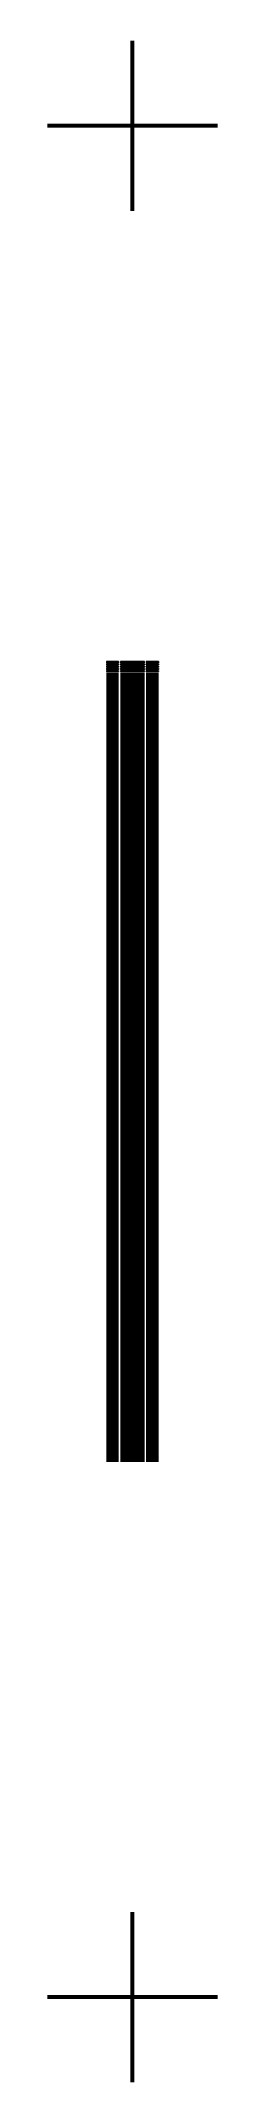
# Model space of a CAD drawing. Header units: millimetres. Extents: x -1 to 1, y -12 to 12.
import ezdxf

# ---------------------------------------------------------------- set-up
doc = ezdxf.new("R2010")
doc.units = ezdxf.units.MM
doc.header["$LTSCALE"] = 0.25
for name, color, linetype, lineweight in [('1', 7, 'Continuous', 9), ('2', 134, 'Continuous', 9), ('3', 214, 'Continuous', 9)]:
    doc.layers.add(name, color=color, linetype=linetype, lineweight=lineweight)

msp = doc.modelspace()

# ---------------------------------------------------------------- linework, layer by layer
at = {"layer": '1', "color": 7, "linetype": 'Continuous', "lineweight": 9}
for p, q in [((-0.30525, 4.704), (-0.30525, 4.688)), ((-0.163, 4.704), (-0.30525, 4.704)), ((-0.163, 4.702), (-0.30525, 4.702)), ((-0.163, 4.7), (-0.30525, 4.7)), ((-0.163, 4.698), (-0.30525, 4.698)), ((-0.163, 4.696), (-0.30525, 4.696)), ((-0.163, 4.694), (-0.30525, 4.694)), ((-0.163, 4.692), (-0.30525, 4.692)), ((-0.163, 4.69), (-0.30525, 4.69)), ((-0.163, 4.688), (-0.30525, 4.688)), ((-0.30525, 4.676), (-0.30525, 4.662)), ((-0.163, 4.676), (-0.30525, 4.676)), ((-0.163, 4.674), (-0.30525, 4.674)), ((-0.163, 4.672), (-0.30525, 4.672)), ((-0.163, 4.67), (-0.30525, 4.67)), ((-0.163, 4.668), (-0.30525, 4.668)), ((-0.163, 4.666), (-0.30525, 4.666)), ((-0.163, 4.664), (-0.30525, 4.664)), ((-0.163, 4.662), (-0.30525, 4.662)), ((-0.30525, 4.648), (-0.30525, 4.636)), ((-0.163, 4.648), (-0.30525, 4.648)), ((-0.163, 4.646), (-0.30525, 4.646)), ((-0.163, 4.644), (-0.30525, 4.644)), ((-0.163, 4.642), (-0.30525, 4.642)), ((-0.163, 4.64), (-0.30525, 4.64)), ((-0.163, 4.638), (-0.30525, 4.638)), ((-0.163, 4.636), (-0.30525, 4.636)), ((-0.30525, 4.62), (-0.30525, 4.61)), ((-0.163, 4.62), (-0.30525, 4.62)), ((-0.163, 4.618), (-0.30525, 4.618)), ((-0.163, 4.616), (-0.30525, 4.616)), ((-0.163, 4.614), (-0.30525, 4.614)), ((-0.163, 4.612), (-0.30525, 4.612)), ((-0.163, 4.61), (-0.30525, 4.61)), ((-0.30525, 4.592), (-0.30525, 4.584)), ((-0.163, 4.592), (-0.30525, 4.592)), ((-0.163, 4.59), (-0.30525, 4.59)), ((-0.163, 4.588), (-0.30525, 4.588)), ((-0.163, 4.586), (-0.30525, 4.586)), ((-0.163, 4.584), (-0.30525, 4.584)), ((-0.163, 4.564), (-0.30525, 4.564)), ((-0.163, 4.564), (-0.30525, 4.564)), ((-0.163, 4.704), (-0.163, 4.688)), ((-0.163, 4.676), (-0.163, 4.662)), ((-0.163, 4.648), (-0.163, 4.636)), ((-0.163, 4.62), (-0.163, 4.61)), ((-0.163, 4.592), (-0.163, 4.584)), ((-0.1425, 4.704), (-0.1425, 4.688)), ((0.142, 4.704), (-0.1425, 4.704)), ((0.142, 4.702), (-0.1425, 4.702)), ((0.142, 4.7), (-0.1425, 4.7)), ((0.142, 4.698), (-0.1425, 4.698)), ((0.142, 4.696), (-0.1425, 4.696)), ((0.142, 4.694), (-0.1425, 4.694)), ((0.142, 4.692), (-0.1425, 4.692)), ((0.142, 4.69), (-0.1425, 4.69)), ((0.142, 4.688), (-0.1425, 4.688)), ((-0.1425, 4.676), (-0.1425, 4.662)), ((0.142, 4.676), (-0.1425, 4.676)), ((0.142, 4.674), (-0.1425, 4.674)), ((0.142, 4.672), (-0.1425, 4.672)), ((0.142, 4.67), (-0.1425, 4.67)), ((0.142, 4.668), (-0.1425, 4.668)), ((0.142, 4.666), (-0.1425, 4.666)), ((0.142, 4.664), (-0.1425, 4.664)), ((0.142, 4.662), (-0.1425, 4.662)), ((-0.1425, 4.648), (-0.1425, 4.636)), ((0.142, 4.648), (-0.1425, 4.648)), ((0.142, 4.646), (-0.1425, 4.646)), ((0.142, 4.644), (-0.1425, 4.644)), ((0.142, 4.642), (-0.1425, 4.642)), ((0.142, 4.64), (-0.1425, 4.64)), ((0.142, 4.638), (-0.1425, 4.638)), ((0.142, 4.636), (-0.1425, 4.636)), ((-0.1425, 4.62), (-0.1425, 4.61)), ((0.142, 4.62), (-0.1425, 4.62)), ((0.142, 4.618), (-0.1425, 4.618)), ((0.142, 4.616), (-0.1425, 4.616)), ((0.142, 4.614), (-0.1425, 4.614)), ((0.142, 4.612), (-0.1425, 4.612)), ((0.142, 4.61), (-0.1425, 4.61)), ((-0.1425, 4.592), (-0.1425, 4.584)), ((0.142, 4.592), (-0.1425, 4.592)), ((0.142, 4.59), (-0.1425, 4.59)), ((0.142, 4.588), (-0.1425, 4.588)), ((0.142, 4.586), (-0.1425, 4.586)), ((0.142, 4.584), (-0.1425, 4.584)), ((0.142, 4.564), (-0.1425, 4.564)), ((0.142, 4.564), (-0.1425, 4.564)), ((0.142, 4.688), (0.142, 4.704)), ((0.142, 4.676), (0.142, 4.662)), ((0.142, 4.648), (0.142, 4.636)), ((0.142, 4.62), (0.142, 4.61)), ((0.142, 4.592), (0.142, 4.584)), ((0.1625, 4.704), (0.1625, 4.688)), ((0.30475, 4.704), (0.1625, 4.704)), ((0.30475, 4.702), (0.1625, 4.702)), ((0.30475, 4.7), (0.1625, 4.7)), ((0.30475, 4.698), (0.1625, 4.698)), ((0.30475, 4.696), (0.1625, 4.696)), ((0.30475, 4.694), (0.1625, 4.694)), ((0.30475, 4.692), (0.1625, 4.692)), ((0.30475, 4.69), (0.1625, 4.69)), ((0.30475, 4.688), (0.1625, 4.688)), ((0.1625, 4.676), (0.1625, 4.662)), ((0.30475, 4.676), (0.1625, 4.676)), ((0.30475, 4.674), (0.1625, 4.674)), ((0.30475, 4.672), (0.1625, 4.672)), ((0.30475, 4.67), (0.1625, 4.67)), ((0.30475, 4.668), (0.1625, 4.668)), ((0.30475, 4.666), (0.1625, 4.666)), ((0.30475, 4.664), (0.1625, 4.664)), ((0.30475, 4.662), (0.1625, 4.662)), ((0.1625, 4.648), (0.1625, 4.636)), ((0.30475, 4.648), (0.1625, 4.648)), ((0.30475, 4.646), (0.1625, 4.646)), ((0.30475, 4.644), (0.1625, 4.644)), ((0.30475, 4.642), (0.1625, 4.642)), ((0.30475, 4.64), (0.1625, 4.64)), ((0.30475, 4.638), (0.1625, 4.638)), ((0.30475, 4.636), (0.1625, 4.636)), ((0.1625, 4.62), (0.1625, 4.61)), ((0.30475, 4.62), (0.1625, 4.62)), ((0.30475, 4.618), (0.1625, 4.618)), ((0.30475, 4.616), (0.1625, 4.616)), ((0.30475, 4.614), (0.1625, 4.614)), ((0.30475, 4.612), (0.1625, 4.612)), ((0.30475, 4.61), (0.1625, 4.61)), ((0.1625, 4.592), (0.1625, 4.584)), ((0.30475, 4.592), (0.1625, 4.592)), ((0.30475, 4.59), (0.1625, 4.59)), ((0.30475, 4.588), (0.1625, 4.588)), ((0.30475, 4.586), (0.1625, 4.586)), ((0.30475, 4.584), (0.1625, 4.584)), ((0.30475, 4.564), (0.1625, 4.564)), ((0.30475, 4.564), (0.1625, 4.564)), ((0.30475, 4.704), (0.30475, 4.688)), ((0.30475, 4.676), (0.30475, 4.662)), ((0.30475, 4.648), (0.30475, 4.638)), ((0.30475, 4.62), (0.30475, 4.61)), ((0.30475, 4.592), (0.30475, 4.584)), ((-0.163, 4.55), (-0.30525, 4.55)), ((-0.163, 4.55), (-0.30525, 4.55)), ((-0.163, 4.536), (-0.30525, 4.536)), ((-0.163, 4.536), (-0.30525, 4.536)), ((-0.163, 4.522), (-0.30525, 4.522)), ((-0.163, 4.522), (-0.30525, 4.522)), ((-0.163, 4.508), (-0.30525, 4.508)), ((-0.163, 4.508), (-0.30525, 4.508)), ((-0.163, 4.494), (-0.30525, 4.494)), ((-0.163, 4.494), (-0.30525, 4.494)), ((-0.163, 4.48), (-0.30525, 4.48)), ((-0.163, 4.466), (-0.30525, 4.466)), ((-0.163, 4.452), (-0.30525, 4.452)), ((-0.163, 4.438), (-0.30525, 4.438)), ((-0.163, 4.424), (-0.30525, 4.424)), ((-0.163, 4.41), (-0.30525, 4.41)), ((-0.163, 4.396), (-0.30525, 4.396)), ((-0.163, 4.382), (-0.30525, 4.382)), ((-0.163, 4.368), (-0.30525, 4.368)), ((-0.163, 4.354), (-0.30525, 4.354)), ((-0.163, 4.34), (-0.30525, 4.34)), ((-0.163, 4.326), (-0.30525, 4.326)), ((0.142, 4.55), (-0.1425, 4.55)), ((0.142, 4.55), (-0.1425, 4.55)), ((0.142, 4.536), (-0.1425, 4.536)), ((0.142, 4.536), (-0.1425, 4.536)), ((0.142, 4.522), (-0.1425, 4.522)), ((0.142, 4.522), (-0.1425, 4.522)), ((0.142, 4.508), (-0.1425, 4.508)), ((0.142, 4.508), (-0.1425, 4.508)), ((0.142, 4.494), (-0.1425, 4.494)), ((0.142, 4.494), (-0.1425, 4.494)), ((0.142, 4.48), (-0.1425, 4.48)), ((0.142, 4.466), (-0.1425, 4.466)), ((0.142, 4.452), (-0.1425, 4.452)), ((0.142, 4.438), (-0.1425, 4.438)), ((0.142, 4.424), (-0.1425, 4.424)), ((0.142, 4.41), (-0.1425, 4.41)), ((0.142, 4.396), (-0.1425, 4.396)), ((0.142, 4.382), (-0.1425, 4.382)), ((0.142, 4.368), (-0.1425, 4.368)), ((0.142, 4.354), (-0.1425, 4.354)), ((0.142, 4.34), (-0.1425, 4.34)), ((0.142, 4.326), (-0.1425, 4.326)), ((0.30475, 4.55), (0.1625, 4.55)), ((0.30475, 4.55), (0.1625, 4.55)), ((0.30475, 4.536), (0.1625, 4.536)), ((0.30475, 4.536), (0.1625, 4.536)), ((0.30475, 4.522), (0.1625, 4.522)), ((0.30475, 4.522), (0.1625, 4.522)), ((0.30475, 4.508), (0.1625, 4.508)), ((0.30475, 4.508), (0.1625, 4.508)), ((0.30475, 4.494), (0.1625, 4.494)), ((0.30475, 4.494), (0.1625, 4.494)), ((0.30475, 4.48), (0.1625, 4.48)), ((0.30475, 4.466), (0.1625, 4.466)), ((0.30475, 4.452), (0.1625, 4.452)), ((0.30475, 4.438), (0.1625, 4.438)), ((0.30475, 4.424), (0.1625, 4.424)), ((0.30475, 4.41), (0.1625, 4.41)), ((0.30475, 4.396), (0.1625, 4.396)), ((0.30475, 4.382), (0.1625, 4.382)), ((0.30475, 4.368), (0.1625, 4.368)), ((0.30475, 4.354), (0.1625, 4.354)), ((0.30475, 4.34), (0.1625, 4.34)), ((0.30475, 4.326), (0.1625, 4.326)), ((-0.163, 4.312), (-0.30525, 4.312)), ((-0.163, 4.298), (-0.30525, 4.298)), ((-0.163, 4.284), (-0.30525, 4.284)), ((-0.163, 4.27), (-0.30525, 4.27)), ((-0.163, 4.256), (-0.30525, 4.256)), ((-0.163, 4.242), (-0.30525, 4.242)), ((-0.163, 4.228), (-0.30525, 4.228)), ((-0.163, 4.214), (-0.30525, 4.214)), ((-0.163, 4.2), (-0.30525, 4.2)), ((-0.163, 4.186), (-0.30525, 4.186)), ((-0.163, 4.172), (-0.30525, 4.172)), ((-0.163, 4.158), (-0.30525, 4.158)), ((-0.163, 4.144), (-0.30525, 4.144)), ((-0.163, 4.13), (-0.30525, 4.13)), ((-0.163, 4.116), (-0.30525, 4.116)), ((-0.163, 4.102), (-0.30525, 4.102)), ((-0.163, 4.088), (-0.30525, 4.088)), ((0.142, 4.312), (-0.1425, 4.312)), ((0.142, 4.298), (-0.1425, 4.298)), ((0.142, 4.284), (-0.1425, 4.284)), ((0.142, 4.27), (-0.1425, 4.27)), ((0.142, 4.256), (-0.1425, 4.256)), ((0.142, 4.242), (-0.1425, 4.242)), ((0.142, 4.228), (-0.1425, 4.228)), ((0.142, 4.214), (-0.1425, 4.214)), ((0.142, 4.2), (-0.1425, 4.2)), ((0.142, 4.186), (-0.1425, 4.186)), ((0.142, 4.172), (-0.1425, 4.172)), ((0.142, 4.158), (-0.1425, 4.158)), ((0.142, 4.144), (-0.1425, 4.144)), ((0.142, 4.13), (-0.1425, 4.13)), ((0.142, 4.116), (-0.1425, 4.116)), ((0.142, 4.102), (-0.1425, 4.102)), ((0.142, 4.088), (-0.1425, 4.088)), ((0.30475, 4.312), (0.1625, 4.312)), ((0.30475, 4.298), (0.1625, 4.298)), ((0.30475, 4.284), (0.1625, 4.284)), ((0.30475, 4.27), (0.1625, 4.27)), ((0.30475, 4.256), (0.1625, 4.256)), ((0.30475, 4.242), (0.1625, 4.242)), ((0.30475, 4.228), (0.1625, 4.228)), ((0.30475, 4.214), (0.1625, 4.214)), ((0.30475, 4.2), (0.1625, 4.2)), ((0.30475, 4.186), (0.1625, 4.186)), ((0.30475, 4.172), (0.1625, 4.172)), ((0.30475, 4.158), (0.1625, 4.158)), ((0.30475, 4.144), (0.1625, 4.144)), ((0.30475, 4.13), (0.1625, 4.13)), ((0.30475, 4.116), (0.1625, 4.116)), ((0.30475, 4.102), (0.1625, 4.102)), ((0.30475, 4.088), (0.1625, 4.088)), ((-0.163, 4.074), (-0.30525, 4.074)), ((-0.163, 4.06), (-0.30525, 4.06)), ((-0.163, 4.046), (-0.30525, 4.046)), ((-0.163, 4.032), (-0.30525, 4.032)), ((-0.163, 4.018), (-0.30525, 4.018)), ((-0.163, 4.004), (-0.30525, 4.004)), ((-0.163, 3.99), (-0.30525, 3.99)), ((-0.163, 3.976), (-0.30525, 3.976)), ((-0.163, 3.962), (-0.30525, 3.962)), ((-0.163, 3.948), (-0.30525, 3.948)), ((-0.163, 3.934), (-0.30525, 3.934)), ((-0.163, 3.92), (-0.30525, 3.92)), ((-0.163, 3.906), (-0.30525, 3.906)), ((-0.163, 3.892), (-0.30525, 3.892)), ((-0.163, 3.878), (-0.30525, 3.878)), ((-0.163, 3.864), (-0.30525, 3.864)), ((-0.163, 3.85), (-0.30525, 3.85)), ((0.142, 4.074), (-0.1425, 4.074)), ((0.142, 4.06), (-0.1425, 4.06)), ((0.142, 4.046), (-0.1425, 4.046)), ((0.142, 4.032), (-0.1425, 4.032)), ((0.142, 4.018), (-0.1425, 4.018)), ((0.142, 4.004), (-0.1425, 4.004)), ((0.142, 3.99), (-0.1425, 3.99)), ((0.142, 3.976), (-0.1425, 3.976)), ((0.142, 3.962), (-0.1425, 3.962)), ((0.142, 3.948), (-0.1425, 3.948)), ((0.142, 3.934), (-0.1425, 3.934)), ((0.142, 3.92), (-0.1425, 3.92)), ((0.142, 3.906), (-0.1425, 3.906)), ((0.142, 3.892), (-0.1425, 3.892)), ((0.142, 3.878), (-0.1425, 3.878)), ((0.142, 3.864), (-0.1425, 3.864)), ((0.142, 3.85), (-0.1425, 3.85)), ((0.30475, 4.074), (0.1625, 4.074)), ((0.30475, 4.06), (0.1625, 4.06)), ((0.30475, 4.046), (0.1625, 4.046)), ((0.30475, 4.032), (0.1625, 4.032)), ((0.30475, 4.018), (0.1625, 4.018)), ((0.30475, 4.004), (0.1625, 4.004)), ((0.30475, 3.99), (0.1625, 3.99)), ((0.30475, 3.976), (0.1625, 3.976)), ((0.30475, 3.962), (0.1625, 3.962)), ((0.30475, 3.948), (0.1625, 3.948)), ((0.30475, 3.934), (0.1625, 3.934)), ((0.30475, 3.92), (0.1625, 3.92)), ((0.30475, 3.906), (0.1625, 3.906)), ((0.30475, 3.892), (0.1625, 3.892)), ((0.30475, 3.878), (0.1625, 3.878)), ((0.30475, 3.864), (0.1625, 3.864)), ((0.30475, 3.85), (0.1625, 3.85)), ((-0.163, 3.836), (-0.30525, 3.836)), ((-0.163, 3.822), (-0.30525, 3.822)), ((-0.163, 3.808), (-0.30525, 3.808)), ((-0.163, 3.794), (-0.30525, 3.794)), ((-0.163, 3.78), (-0.30525, 3.78)), ((-0.163, 3.766), (-0.30525, 3.766)), ((-0.163, 3.752), (-0.30525, 3.752)), ((-0.163, 3.738), (-0.30525, 3.738)), ((-0.163, 3.724), (-0.30525, 3.724)), ((-0.163, 3.71), (-0.30525, 3.71)), ((-0.163, 3.696), (-0.30525, 3.696)), ((-0.163, 3.682), (-0.30525, 3.682)), ((-0.163, 3.668), (-0.30525, 3.668)), ((-0.163, 3.654), (-0.30525, 3.654)), ((-0.163, 3.64), (-0.30525, 3.64)), ((-0.163, 3.626), (-0.30525, 3.626)), ((-0.163, 3.612), (-0.30525, 3.612)), ((0.142, 3.836), (-0.1425, 3.836)), ((0.142, 3.822), (-0.1425, 3.822)), ((0.142, 3.808), (-0.1425, 3.808)), ((0.142, 3.794), (-0.1425, 3.794)), ((0.142, 3.78), (-0.1425, 3.78)), ((0.142, 3.766), (-0.1425, 3.766)), ((0.142, 3.752), (-0.1425, 3.752)), ((0.142, 3.738), (-0.1425, 3.738)), ((0.142, 3.724), (-0.1425, 3.724)), ((0.142, 3.71), (-0.1425, 3.71)), ((0.142, 3.696), (-0.1425, 3.696)), ((0.142, 3.682), (-0.1425, 3.682)), ((0.142, 3.668), (-0.1425, 3.668)), ((0.142, 3.654), (-0.1425, 3.654)), ((0.142, 3.64), (-0.1425, 3.64)), ((0.142, 3.626), (-0.1425, 3.626)), ((0.142, 3.612), (-0.1425, 3.612)), ((0.30475, 3.836), (0.1625, 3.836)), ((0.30475, 3.822), (0.1625, 3.822)), ((0.30475, 3.808), (0.1625, 3.808)), ((0.30475, 3.794), (0.1625, 3.794)), ((0.30475, 3.78), (0.1625, 3.78)), ((0.30475, 3.766), (0.1625, 3.766)), ((0.30475, 3.752), (0.1625, 3.752)), ((0.30475, 3.738), (0.1625, 3.738)), ((0.30475, 3.724), (0.1625, 3.724)), ((0.30475, 3.71), (0.1625, 3.71)), ((0.30475, 3.696), (0.1625, 3.696)), ((0.30475, 3.682), (0.1625, 3.682)), ((0.30475, 3.668), (0.1625, 3.668)), ((0.30475, 3.654), (0.1625, 3.654)), ((0.30475, 3.64), (0.1625, 3.64)), ((0.30475, 3.626), (0.1625, 3.626)), ((0.30475, 3.612), (0.1625, 3.612)), ((-0.163, 3.598), (-0.30525, 3.598)), ((-0.163, 3.584), (-0.30525, 3.584)), ((-0.163, 3.57), (-0.30525, 3.57)), ((-0.163, 3.556), (-0.30525, 3.556)), ((-0.163, 3.542), (-0.30525, 3.542)), ((-0.163, 3.528), (-0.30525, 3.528)), ((-0.163, 3.514), (-0.30525, 3.514)), ((-0.163, 3.5), (-0.30525, 3.5)), ((-0.163, 3.486), (-0.30525, 3.486)), ((-0.163, 3.472), (-0.30525, 3.472)), ((-0.163, 3.458), (-0.30525, 3.458)), ((-0.163, 3.444), (-0.30525, 3.444)), ((-0.163, 3.43), (-0.30525, 3.43)), ((-0.163, 3.416), (-0.30525, 3.416)), ((-0.163, 3.402), (-0.30525, 3.402)), ((-0.163, 3.388), (-0.30525, 3.388)), ((-0.163, 3.374), (-0.30525, 3.374)), ((-0.163, 3.36), (-0.30525, 3.36)), ((0.142, 3.598), (-0.1425, 3.598)), ((0.142, 3.584), (-0.1425, 3.584)), ((0.142, 3.57), (-0.1425, 3.57)), ((0.142, 3.556), (-0.1425, 3.556)), ((0.142, 3.542), (-0.1425, 3.542)), ((0.142, 3.528), (-0.1425, 3.528)), ((0.142, 3.514), (-0.1425, 3.514)), ((0.142, 3.5), (-0.1425, 3.5)), ((0.142, 3.486), (-0.1425, 3.486)), ((0.142, 3.472), (-0.1425, 3.472)), ((0.142, 3.458), (-0.1425, 3.458)), ((0.142, 3.444), (-0.1425, 3.444)), ((0.142, 3.43), (-0.1425, 3.43)), ((0.142, 3.416), (-0.1425, 3.416)), ((0.142, 3.402), (-0.1425, 3.402)), ((0.142, 3.388), (-0.1425, 3.388)), ((0.142, 3.374), (-0.1425, 3.374)), ((0.142, 3.36), (-0.1425, 3.36)), ((0.30475, 3.598), (0.1625, 3.598)), ((0.30475, 3.584), (0.1625, 3.584)), ((0.30475, 3.57), (0.1625, 3.57)), ((0.30475, 3.556), (0.1625, 3.556)), ((0.30475, 3.542), (0.1625, 3.542)), ((0.30475, 3.528), (0.1625, 3.528)), ((0.30475, 3.514), (0.1625, 3.514)), ((0.30475, 3.5), (0.1625, 3.5)), ((0.30475, 3.486), (0.1625, 3.486)), ((0.30475, 3.472), (0.1625, 3.472)), ((0.30475, 3.458), (0.1625, 3.458)), ((0.30475, 3.444), (0.1625, 3.444)), ((0.30475, 3.43), (0.1625, 3.43)), ((0.30475, 3.416), (0.1625, 3.416)), ((0.30475, 3.402), (0.1625, 3.402)), ((0.30475, 3.388), (0.1625, 3.388)), ((0.30475, 3.374), (0.1625, 3.374)), ((0.30475, 3.36), (0.1625, 3.36)), ((-0.163, 3.346), (-0.30525, 3.346)), ((-0.163, 3.332), (-0.30525, 3.332)), ((-0.163, 3.318), (-0.30525, 3.318)), ((-0.163, 3.304), (-0.30525, 3.304)), ((-0.163, 3.29), (-0.30525, 3.29)), ((-0.163, 3.276), (-0.30525, 3.276)), ((-0.163, 3.262), (-0.30525, 3.262)), ((-0.163, 3.248), (-0.30525, 3.248)), ((-0.163, 3.234), (-0.30525, 3.234)), ((-0.163, 3.22), (-0.30525, 3.22)), ((-0.163, 3.206), (-0.30525, 3.206)), ((-0.163, 3.192), (-0.30525, 3.192)), ((-0.163, 3.178), (-0.30525, 3.178)), ((-0.163, 3.164), (-0.30525, 3.164)), ((-0.163, 3.15), (-0.30525, 3.15)), ((-0.163, 3.136), (-0.30525, 3.136)), ((-0.163, 3.122), (-0.30525, 3.122)), ((0.142, 3.346), (-0.1425, 3.346)), ((0.142, 3.332), (-0.1425, 3.332)), ((0.142, 3.318), (-0.1425, 3.318)), ((0.142, 3.304), (-0.1425, 3.304)), ((0.142, 3.29), (-0.1425, 3.29)), ((0.142, 3.276), (-0.1425, 3.276)), ((0.142, 3.262), (-0.1425, 3.262)), ((0.142, 3.248), (-0.1425, 3.248)), ((0.142, 3.234), (-0.1425, 3.234)), ((0.142, 3.22), (-0.1425, 3.22)), ((0.142, 3.206), (-0.1425, 3.206)), ((0.142, 3.192), (-0.1425, 3.192)), ((0.142, 3.178), (-0.1425, 3.178)), ((0.142, 3.164), (-0.1425, 3.164)), ((0.142, 3.15), (-0.1425, 3.15)), ((0.142, 3.136), (-0.1425, 3.136)), ((0.142, 3.122), (-0.1425, 3.122)), ((0.30475, 3.346), (0.1625, 3.346)), ((0.30475, 3.332), (0.1625, 3.332)), ((0.30475, 3.318), (0.1625, 3.318)), ((0.30475, 3.304), (0.1625, 3.304)), ((0.30475, 3.29), (0.1625, 3.29)), ((0.30475, 3.276), (0.1625, 3.276)), ((0.30475, 3.262), (0.1625, 3.262)), ((0.30475, 3.248), (0.1625, 3.248)), ((0.30475, 3.234), (0.1625, 3.234)), ((0.30475, 3.22), (0.1625, 3.22)), ((0.30475, 3.206), (0.1625, 3.206)), ((0.30475, 3.192), (0.1625, 3.192)), ((0.30475, 3.178), (0.1625, 3.178)), ((0.30475, 3.164), (0.1625, 3.164)), ((0.30475, 3.15), (0.1625, 3.15)), ((0.30475, 3.136), (0.1625, 3.136)), ((0.30475, 3.122), (0.1625, 3.122)), ((-0.163, 3.108), (-0.30525, 3.108)), ((-0.163, 3.094), (-0.30525, 3.094)), ((-0.163, 3.08), (-0.30525, 3.08)), ((-0.163, 3.066), (-0.30525, 3.066)), ((-0.163, 3.052), (-0.30525, 3.052)), ((-0.163, 3.038), (-0.30525, 3.038)), ((-0.163, 3.024), (-0.30525, 3.024)), ((-0.163, 3.01), (-0.30525, 3.01)), ((-0.163, 2.996), (-0.30525, 2.996)), ((-0.163, 2.982), (-0.30525, 2.982)), ((-0.163, 2.968), (-0.30525, 2.968)), ((-0.163, 2.954), (-0.30525, 2.954)), ((-0.163, 2.94), (-0.30525, 2.94)), ((-0.163, 2.926), (-0.30525, 2.926)), ((-0.163, 2.912), (-0.30525, 2.912)), ((-0.163, 2.898), (-0.30525, 2.898)), ((-0.163, 2.884), (-0.30525, 2.884)), ((0.142, 3.108), (-0.1425, 3.108)), ((0.142, 3.094), (-0.1425, 3.094)), ((0.142, 3.08), (-0.1425, 3.08)), ((0.142, 3.066), (-0.1425, 3.066)), ((0.142, 3.052), (-0.1425, 3.052)), ((0.142, 3.038), (-0.1425, 3.038)), ((0.142, 3.024), (-0.1425, 3.024)), ((0.142, 3.01), (-0.1425, 3.01)), ((0.142, 2.996), (-0.1425, 2.996)), ((0.142, 2.982), (-0.1425, 2.982)), ((0.142, 2.968), (-0.1425, 2.968)), ((0.142, 2.954), (-0.1425, 2.954)), ((0.142, 2.94), (-0.1425, 2.94)), ((0.142, 2.926), (-0.1425, 2.926)), ((0.142, 2.912), (-0.1425, 2.912)), ((0.142, 2.898), (-0.1425, 2.898)), ((0.142, 2.884), (-0.1425, 2.884)), ((0.30475, 3.108), (0.1625, 3.108)), ((0.30475, 3.094), (0.1625, 3.094)), ((0.30475, 3.08), (0.1625, 3.08)), ((0.30475, 3.066), (0.1625, 3.066)), ((0.30475, 3.052), (0.1625, 3.052)), ((0.30475, 3.038), (0.1625, 3.038)), ((0.30475, 3.024), (0.1625, 3.024)), ((0.30475, 3.01), (0.1625, 3.01)), ((0.30475, 2.996), (0.1625, 2.996)), ((0.30475, 2.982), (0.1625, 2.982)), ((0.30475, 2.968), (0.1625, 2.968)), ((0.30475, 2.954), (0.1625, 2.954)), ((0.30475, 2.94), (0.1625, 2.94)), ((0.30475, 2.926), (0.1625, 2.926)), ((0.30475, 2.912), (0.1625, 2.912)), ((0.30475, 2.898), (0.1625, 2.898)), ((0.30475, 2.884), (0.1625, 2.884)), ((-0.163, 2.87), (-0.30525, 2.87)), ((-0.163, 2.856), (-0.30525, 2.856)), ((-0.163, 2.842), (-0.30525, 2.842)), ((-0.163, 2.828), (-0.30525, 2.828)), ((-0.163, 2.814), (-0.30525, 2.814)), ((-0.163, 2.8), (-0.30525, 2.8)), ((-0.163, 2.786), (-0.30525, 2.786)), ((-0.163, 2.772), (-0.30525, 2.772)), ((-0.163, 2.758), (-0.30525, 2.758)), ((-0.163, 2.744), (-0.30525, 2.744)), ((-0.163, 2.73), (-0.30525, 2.73)), ((-0.163, 2.716), (-0.30525, 2.716)), ((-0.163, 2.702), (-0.30525, 2.702)), ((-0.163, 2.688), (-0.30525, 2.688)), ((-0.163, 2.674), (-0.30525, 2.674)), ((-0.163, 2.66), (-0.30525, 2.66)), ((-0.163, 2.646), (-0.30525, 2.646)), ((0.142, 2.87), (-0.1425, 2.87)), ((0.142, 2.856), (-0.1425, 2.856)), ((0.142, 2.842), (-0.1425, 2.842)), ((0.142, 2.828), (-0.1425, 2.828)), ((0.142, 2.814), (-0.1425, 2.814)), ((0.142, 2.8), (-0.1425, 2.8)), ((0.142, 2.786), (-0.1425, 2.786)), ((0.142, 2.772), (-0.1425, 2.772)), ((0.142, 2.758), (-0.1425, 2.758)), ((0.142, 2.744), (-0.1425, 2.744)), ((0.142, 2.73), (-0.1425, 2.73)), ((0.142, 2.716), (-0.1425, 2.716)), ((0.142, 2.702), (-0.1425, 2.702)), ((0.142, 2.688), (-0.1425, 2.688)), ((0.142, 2.674), (-0.1425, 2.674)), ((0.142, 2.66), (-0.1425, 2.66)), ((0.142, 2.646), (-0.1425, 2.646)), ((0.30475, 2.87), (0.1625, 2.87)), ((0.30475, 2.856), (0.1625, 2.856)), ((0.30475, 2.842), (0.1625, 2.842)), ((0.30475, 2.828), (0.1625, 2.828)), ((0.30475, 2.814), (0.1625, 2.814)), ((0.30475, 2.8), (0.1625, 2.8)), ((0.30475, 2.786), (0.1625, 2.786)), ((0.30475, 2.772), (0.1625, 2.772)), ((0.30475, 2.758), (0.1625, 2.758)), ((0.30475, 2.744), (0.1625, 2.744)), ((0.30475, 2.73), (0.1625, 2.73)), ((0.30475, 2.716), (0.1625, 2.716)), ((0.30475, 2.702), (0.1625, 2.702)), ((0.30475, 2.688), (0.1625, 2.688)), ((0.30475, 2.674), (0.1625, 2.674)), ((0.30475, 2.66), (0.1625, 2.66)), ((0.30475, 2.646), (0.1625, 2.646)), ((-0.163, 2.632), (-0.30525, 2.632)), ((-0.163, 2.618), (-0.30525, 2.618)), ((-0.163, 2.604), (-0.30525, 2.604)), ((-0.163, 2.59), (-0.30525, 2.59)), ((-0.163, 2.576), (-0.30525, 2.576)), ((-0.163, 2.562), (-0.30525, 2.562)), ((-0.163, 2.548), (-0.30525, 2.548)), ((-0.163, 2.534), (-0.30525, 2.534)), ((-0.163, 2.52), (-0.30525, 2.52)), ((-0.163, 2.506), (-0.30525, 2.506)), ((-0.163, 2.492), (-0.30525, 2.492)), ((-0.163, 2.478), (-0.30525, 2.478)), ((-0.163, 2.464), (-0.30525, 2.464)), ((-0.163, 2.45), (-0.30525, 2.45)), ((-0.163, 2.436), (-0.30525, 2.436)), ((-0.163, 2.422), (-0.30525, 2.422)), ((-0.163, 2.408), (-0.30525, 2.408)), ((0.142, 2.632), (-0.1425, 2.632)), ((0.142, 2.618), (-0.1425, 2.618)), ((0.142, 2.604), (-0.1425, 2.604)), ((0.142, 2.59), (-0.1425, 2.59)), ((0.142, 2.576), (-0.1425, 2.576)), ((0.142, 2.562), (-0.1425, 2.562)), ((0.142, 2.548), (-0.1425, 2.548)), ((0.142, 2.534), (-0.1425, 2.534)), ((0.142, 2.52), (-0.1425, 2.52)), ((0.142, 2.506), (-0.1425, 2.506)), ((0.142, 2.492), (-0.1425, 2.492)), ((0.142, 2.478), (-0.1425, 2.478)), ((0.142, 2.464), (-0.1425, 2.464)), ((0.142, 2.45), (-0.1425, 2.45)), ((0.142, 2.436), (-0.1425, 2.436)), ((0.142, 2.422), (-0.1425, 2.422)), ((0.142, 2.408), (-0.1425, 2.408)), ((0.30475, 2.632), (0.1625, 2.632)), ((0.30475, 2.618), (0.1625, 2.618)), ((0.30475, 2.604), (0.1625, 2.604)), ((0.30475, 2.59), (0.1625, 2.59)), ((0.30475, 2.576), (0.1625, 2.576)), ((0.30475, 2.562), (0.1625, 2.562)), ((0.30475, 2.548), (0.1625, 2.548)), ((0.30475, 2.534), (0.1625, 2.534)), ((0.30475, 2.52), (0.1625, 2.52)), ((0.30475, 2.506), (0.1625, 2.506)), ((0.30475, 2.492), (0.1625, 2.492)), ((0.30475, 2.478), (0.1625, 2.478)), ((0.30475, 2.464), (0.1625, 2.464)), ((0.30475, 2.45), (0.1625, 2.45)), ((0.30475, 2.436), (0.1625, 2.436)), ((0.30475, 2.422), (0.1625, 2.422)), ((0.30475, 2.408), (0.1625, 2.408)), ((-0.163, 2.394), (-0.30525, 2.394)), ((-0.163, 2.38), (-0.30525, 2.38)), ((-0.163, 2.366), (-0.30525, 2.366)), ((-0.163, 2.352), (-0.30525, 2.352)), ((-0.163, 2.338), (-0.30525, 2.338)), ((-0.163, 2.324), (-0.30525, 2.324)), ((-0.163, 2.31), (-0.30525, 2.31)), ((-0.163, 2.296), (-0.30525, 2.296)), ((-0.163, 2.282), (-0.30525, 2.282)), ((-0.163, 2.268), (-0.30525, 2.268)), ((-0.163, 2.254), (-0.30525, 2.254)), ((-0.163, 2.24), (-0.30525, 2.24)), ((-0.163, 2.226), (-0.30525, 2.226)), ((-0.163, 2.212), (-0.30525, 2.212)), ((-0.163, 2.198), (-0.30525, 2.198)), ((-0.163, 2.184), (-0.30525, 2.184)), ((-0.163, 2.17), (-0.30525, 2.17)), ((0.142, 2.394), (-0.1425, 2.394)), ((0.142, 2.38), (-0.1425, 2.38)), ((0.142, 2.366), (-0.1425, 2.366)), ((0.142, 2.352), (-0.1425, 2.352)), ((0.142, 2.338), (-0.1425, 2.338)), ((0.142, 2.324), (-0.1425, 2.324)), ((0.142, 2.31), (-0.1425, 2.31)), ((0.142, 2.296), (-0.1425, 2.296)), ((0.142, 2.282), (-0.1425, 2.282)), ((0.142, 2.268), (-0.1425, 2.268)), ((0.142, 2.254), (-0.1425, 2.254)), ((0.142, 2.24), (-0.1425, 2.24)), ((0.142, 2.226), (-0.1425, 2.226)), ((0.142, 2.212), (-0.1425, 2.212)), ((0.142, 2.198), (-0.1425, 2.198)), ((0.142, 2.184), (-0.1425, 2.184)), ((0.142, 2.17), (-0.1425, 2.17)), ((0.30475, 2.394), (0.1625, 2.394)), ((0.30475, 2.38), (0.1625, 2.38)), ((0.30475, 2.366), (0.1625, 2.366)), ((0.30475, 2.352), (0.1625, 2.352)), ((0.30475, 2.338), (0.1625, 2.338)), ((0.30475, 2.324), (0.1625, 2.324)), ((0.30475, 2.31), (0.1625, 2.31)), ((0.30475, 2.296), (0.1625, 2.296)), ((0.30475, 2.282), (0.1625, 2.282)), ((0.30475, 2.268), (0.1625, 2.268)), ((0.30475, 2.254), (0.1625, 2.254)), ((0.30475, 2.24), (0.1625, 2.24)), ((0.30475, 2.226), (0.1625, 2.226)), ((0.30475, 2.212), (0.1625, 2.212)), ((0.30475, 2.198), (0.1625, 2.198)), ((0.30475, 2.184), (0.1625, 2.184)), ((0.30475, 2.17), (0.1625, 2.17)), ((-0.163, 2.156), (-0.30525, 2.156)), ((-0.163, 2.142), (-0.30525, 2.142)), ((-0.163, 2.128), (-0.30525, 2.128)), ((-0.163, 2.114), (-0.30525, 2.114)), ((-0.163, 2.1), (-0.30525, 2.1)), ((-0.163, 2.086), (-0.30525, 2.086)), ((-0.163, 2.072), (-0.30525, 2.072)), ((-0.163, 2.058), (-0.30525, 2.058)), ((-0.163, 2.044), (-0.30525, 2.044)), ((-0.163, 2.03), (-0.30525, 2.03)), ((-0.163, 2.016), (-0.30525, 2.016)), ((-0.163, 2.002), (-0.30525, 2.002)), ((-0.163, 1.988), (-0.30525, 1.988)), ((-0.163, 1.974), (-0.30525, 1.974)), ((-0.163, 1.96), (-0.30525, 1.96)), ((-0.163, 1.946), (-0.30525, 1.946)), ((-0.163, 1.932), (-0.30525, 1.932)), ((0.142, 2.156), (-0.1425, 2.156)), ((0.142, 2.142), (-0.1425, 2.142)), ((0.142, 2.128), (-0.1425, 2.128)), ((0.142, 2.114), (-0.1425, 2.114)), ((0.142, 2.1), (-0.1425, 2.1)), ((0.142, 2.086), (-0.1425, 2.086)), ((0.142, 2.072), (-0.1425, 2.072)), ((0.142, 2.058), (-0.1425, 2.058)), ((0.142, 2.044), (-0.1425, 2.044)), ((0.142, 2.03), (-0.1425, 2.03)), ((0.142, 2.016), (-0.1425, 2.016)), ((0.142, 2.002), (-0.1425, 2.002)), ((0.142, 1.988), (-0.1425, 1.988)), ((0.142, 1.974), (-0.1425, 1.974)), ((0.142, 1.96), (-0.1425, 1.96)), ((0.142, 1.946), (-0.1425, 1.946)), ((0.142, 1.932), (-0.1425, 1.932)), ((0.30475, 2.156), (0.1625, 2.156)), ((0.30475, 2.142), (0.1625, 2.142)), ((0.30475, 2.128), (0.1625, 2.128)), ((0.30475, 2.114), (0.1625, 2.114)), ((0.30475, 2.1), (0.1625, 2.1)), ((0.30475, 2.086), (0.1625, 2.086)), ((0.30475, 2.072), (0.1625, 2.072)), ((0.30475, 2.058), (0.1625, 2.058)), ((0.30475, 2.044), (0.1625, 2.044)), ((0.30475, 2.03), (0.1625, 2.03)), ((0.30475, 2.016), (0.1625, 2.016)), ((0.30475, 2.002), (0.1625, 2.002)), ((0.30475, 1.988), (0.1625, 1.988)), ((0.30475, 1.974), (0.1625, 1.974)), ((0.30475, 1.96), (0.1625, 1.96)), ((0.30475, 1.946), (0.1625, 1.946)), ((0.30475, 1.932), (0.1625, 1.932)), ((-0.163, 1.918), (-0.30525, 1.918)), ((-0.163, 1.904), (-0.30525, 1.904)), ((-0.163, 1.89), (-0.30525, 1.89)), ((-0.163, 1.876), (-0.30525, 1.876)), ((-0.163, 1.862), (-0.30525, 1.862)), ((-0.163, 1.848), (-0.30525, 1.848)), ((-0.163, 1.834), (-0.30525, 1.834)), ((-0.163, 1.82), (-0.30525, 1.82)), ((-0.163, 1.806), (-0.30525, 1.806)), ((-0.163, 1.792), (-0.30525, 1.792)), ((-0.163, 1.778), (-0.30525, 1.778)), ((-0.163, 1.764), (-0.30525, 1.764)), ((-0.163, 1.75), (-0.30525, 1.75)), ((-0.163, 1.736), (-0.30525, 1.736)), ((-0.163, 1.722), (-0.30525, 1.722)), ((-0.163, 1.708), (-0.30525, 1.708)), ((-0.163, 1.694), (-0.30525, 1.694)), ((0.142, 1.918), (-0.1425, 1.918)), ((0.142, 1.904), (-0.1425, 1.904)), ((0.142, 1.89), (-0.1425, 1.89)), ((0.142, 1.876), (-0.1425, 1.876)), ((0.142, 1.862), (-0.1425, 1.862)), ((0.142, 1.848), (-0.1425, 1.848)), ((0.142, 1.834), (-0.1425, 1.834)), ((0.142, 1.82), (-0.1425, 1.82)), ((0.142, 1.806), (-0.1425, 1.806)), ((0.142, 1.792), (-0.1425, 1.792)), ((0.142, 1.778), (-0.1425, 1.778)), ((0.142, 1.764), (-0.1425, 1.764)), ((0.142, 1.75), (-0.1425, 1.75)), ((0.142, 1.736), (-0.1425, 1.736)), ((0.142, 1.722), (-0.1425, 1.722)), ((0.142, 1.708), (-0.1425, 1.708)), ((0.142, 1.694), (-0.1425, 1.694)), ((0.30475, 1.918), (0.1625, 1.918)), ((0.30475, 1.904), (0.1625, 1.904)), ((0.30475, 1.89), (0.1625, 1.89)), ((0.30475, 1.876), (0.1625, 1.876)), ((0.30475, 1.862), (0.1625, 1.862)), ((0.30475, 1.848), (0.1625, 1.848)), ((0.30475, 1.834), (0.1625, 1.834)), ((0.30475, 1.82), (0.1625, 1.82)), ((0.30475, 1.806), (0.1625, 1.806)), ((0.30475, 1.792), (0.1625, 1.792)), ((0.30475, 1.778), (0.1625, 1.778)), ((0.30475, 1.764), (0.1625, 1.764)), ((0.30475, 1.75), (0.1625, 1.75)), ((0.30475, 1.736), (0.1625, 1.736)), ((0.30475, 1.722), (0.1625, 1.722)), ((0.30475, 1.708), (0.1625, 1.708)), ((0.30475, 1.694), (0.1625, 1.694)), ((-0.163, 1.68), (-0.30525, 1.68)), ((-0.163, 1.666), (-0.30525, 1.666)), ((-0.163, 1.652), (-0.30525, 1.652)), ((-0.163, 1.638), (-0.30525, 1.638)), ((-0.163, 1.624), (-0.30525, 1.624)), ((-0.163, 1.61), (-0.30525, 1.61)), ((-0.163, 1.596), (-0.30525, 1.596)), ((-0.163, 1.582), (-0.30525, 1.582)), ((-0.163, 1.568), (-0.30525, 1.568)), ((-0.163, 1.554), (-0.30525, 1.554)), ((-0.163, 1.54), (-0.30525, 1.54)), ((-0.163, 1.526), (-0.30525, 1.526)), ((-0.163, 1.512), (-0.30525, 1.512)), ((-0.163, 1.498), (-0.30525, 1.498)), ((-0.163, 1.484), (-0.30525, 1.484)), ((-0.163, 1.47), (-0.30525, 1.47)), ((-0.163, 1.456), (-0.30525, 1.456)), ((-0.163, 1.442), (-0.30525, 1.442)), ((0.142, 1.68), (-0.1425, 1.68)), ((0.142, 1.666), (-0.1425, 1.666)), ((0.142, 1.652), (-0.1425, 1.652)), ((0.142, 1.638), (-0.1425, 1.638)), ((0.142, 1.624), (-0.1425, 1.624)), ((0.142, 1.61), (-0.1425, 1.61)), ((0.142, 1.596), (-0.1425, 1.596)), ((0.142, 1.582), (-0.1425, 1.582)), ((0.142, 1.568), (-0.1425, 1.568)), ((0.142, 1.554), (-0.1425, 1.554)), ((0.142, 1.54), (-0.1425, 1.54)), ((0.142, 1.526), (-0.1425, 1.526)), ((0.142, 1.512), (-0.1425, 1.512)), ((0.142, 1.498), (-0.1425, 1.498)), ((0.142, 1.484), (-0.1425, 1.484)), ((0.142, 1.47), (-0.1425, 1.47)), ((0.142, 1.456), (-0.1425, 1.456)), ((0.142, 1.442), (-0.1425, 1.442)), ((0.30475, 1.68), (0.1625, 1.68)), ((0.30475, 1.666), (0.1625, 1.666)), ((0.30475, 1.652), (0.1625, 1.652)), ((0.30475, 1.638), (0.1625, 1.638)), ((0.30475, 1.624), (0.1625, 1.624)), ((0.30475, 1.61), (0.1625, 1.61)), ((0.30475, 1.596), (0.1625, 1.596)), ((0.30475, 1.582), (0.1625, 1.582)), ((0.30475, 1.568), (0.1625, 1.568)), ((0.30475, 1.554), (0.1625, 1.554)), ((0.30475, 1.54), (0.1625, 1.54)), ((0.30475, 1.526), (0.1625, 1.526)), ((0.30475, 1.512), (0.1625, 1.512)), ((0.30475, 1.498), (0.1625, 1.498)), ((0.30475, 1.484), (0.1625, 1.484)), ((0.30475, 1.47), (0.1625, 1.47)), ((0.30475, 1.456), (0.1625, 1.456)), ((0.30475, 1.442), (0.1625, 1.442)), ((-0.163, 1.428), (-0.30525, 1.428)), ((-0.163, 1.414), (-0.30525, 1.414)), ((-0.163, 1.4), (-0.30525, 1.4)), ((-0.163, 1.386), (-0.30525, 1.386)), ((-0.163, 1.372), (-0.30525, 1.372)), ((-0.163, 1.358), (-0.30525, 1.358)), ((-0.163, 1.344), (-0.30525, 1.344)), ((-0.163, 1.33), (-0.30525, 1.33)), ((-0.163, 1.316), (-0.30525, 1.316)), ((-0.163, 1.302), (-0.30525, 1.302)), ((-0.163, 1.288), (-0.30525, 1.288)), ((-0.163, 1.274), (-0.30525, 1.274)), ((-0.163, 1.26), (-0.30525, 1.26)), ((-0.163, 1.246), (-0.30525, 1.246)), ((-0.163, 1.232), (-0.30525, 1.232)), ((-0.163, 1.218), (-0.30525, 1.218)), ((-0.163, 1.204), (-0.30525, 1.204)), ((0.142, 1.428), (-0.1425, 1.428)), ((0.142, 1.414), (-0.1425, 1.414)), ((0.142, 1.4), (-0.1425, 1.4)), ((0.142, 1.386), (-0.1425, 1.386)), ((0.142, 1.372), (-0.1425, 1.372)), ((0.142, 1.358), (-0.1425, 1.358)), ((0.142, 1.344), (-0.1425, 1.344)), ((0.142, 1.33), (-0.1425, 1.33)), ((0.142, 1.316), (-0.1425, 1.316)), ((0.142, 1.302), (-0.1425, 1.302)), ((0.142, 1.288), (-0.1425, 1.288)), ((0.142, 1.274), (-0.1425, 1.274)), ((0.142, 1.26), (-0.1425, 1.26)), ((0.142, 1.246), (-0.1425, 1.246)), ((0.142, 1.232), (-0.1425, 1.232)), ((0.142, 1.218), (-0.1425, 1.218)), ((0.142, 1.204), (-0.1425, 1.204)), ((0.30475, 1.428), (0.1625, 1.428)), ((0.30475, 1.414), (0.1625, 1.414)), ((0.30475, 1.4), (0.1625, 1.4)), ((0.30475, 1.386), (0.1625, 1.386)), ((0.30475, 1.372), (0.1625, 1.372)), ((0.30475, 1.358), (0.1625, 1.358)), ((0.30475, 1.344), (0.1625, 1.344)), ((0.30475, 1.33), (0.1625, 1.33)), ((0.30475, 1.316), (0.1625, 1.316)), ((0.30475, 1.302), (0.1625, 1.302)), ((0.30475, 1.288), (0.1625, 1.288)), ((0.30475, 1.274), (0.1625, 1.274)), ((0.30475, 1.26), (0.1625, 1.26)), ((0.30475, 1.246), (0.1625, 1.246)), ((0.30475, 1.232), (0.1625, 1.232)), ((0.30475, 1.218), (0.1625, 1.218)), ((0.30475, 1.204), (0.1625, 1.204)), ((-0.163, 1.19), (-0.30525, 1.19)), ((-0.163, 1.176), (-0.30525, 1.176)), ((-0.163, 1.162), (-0.30525, 1.162)), ((-0.163, 1.148), (-0.30525, 1.148)), ((-0.163, 1.134), (-0.30525, 1.134)), ((-0.163, 1.12), (-0.30525, 1.12)), ((-0.163, 1.106), (-0.30525, 1.106)), ((-0.163, 1.092), (-0.30525, 1.092)), ((-0.163, 1.078), (-0.30525, 1.078)), ((-0.163, 1.064), (-0.30525, 1.064)), ((-0.163, 1.05), (-0.30525, 1.05)), ((-0.163, 1.036), (-0.30525, 1.036)), ((-0.163, 1.022), (-0.30525, 1.022)), ((-0.163, 1.008), (-0.30525, 1.008)), ((-0.163, 0.994), (-0.30525, 0.994)), ((-0.163, 0.98), (-0.30525, 0.98)), ((-0.163, 0.966), (-0.30525, 0.966)), ((0.142, 1.19), (-0.1425, 1.19)), ((0.142, 1.176), (-0.1425, 1.176)), ((0.142, 1.162), (-0.1425, 1.162)), ((0.142, 1.148), (-0.1425, 1.148)), ((0.142, 1.134), (-0.1425, 1.134)), ((0.142, 1.12), (-0.1425, 1.12)), ((0.142, 1.106), (-0.1425, 1.106)), ((0.142, 1.092), (-0.1425, 1.092)), ((0.142, 1.078), (-0.1425, 1.078)), ((0.142, 1.064), (-0.1425, 1.064)), ((0.142, 1.05), (-0.1425, 1.05)), ((0.142, 1.036), (-0.1425, 1.036)), ((0.142, 1.022), (-0.1425, 1.022)), ((0.142, 1.008), (-0.1425, 1.008)), ((0.142, 0.994), (-0.1425, 0.994)), ((0.142, 0.98), (-0.1425, 0.98)), ((0.142, 0.966), (-0.1425, 0.966)), ((0.30475, 1.19), (0.1625, 1.19)), ((0.30475, 1.176), (0.1625, 1.176)), ((0.30475, 1.162), (0.1625, 1.162)), ((0.30475, 1.148), (0.1625, 1.148)), ((0.30475, 1.134), (0.1625, 1.134)), ((0.30475, 1.12), (0.1625, 1.12)), ((0.30475, 1.106), (0.1625, 1.106)), ((0.30475, 1.092), (0.1625, 1.092)), ((0.30475, 1.078), (0.1625, 1.078)), ((0.30475, 1.064), (0.1625, 1.064)), ((0.30475, 1.05), (0.1625, 1.05)), ((0.30475, 1.036), (0.1625, 1.036)), ((0.30475, 1.022), (0.1625, 1.022)), ((0.30475, 1.008), (0.1625, 1.008)), ((0.30475, 0.994), (0.1625, 0.994)), ((0.30475, 0.98), (0.1625, 0.98)), ((0.30475, 0.966), (0.1625, 0.966)), ((-0.163, 0.952), (-0.30525, 0.952)), ((-0.163, 0.938), (-0.30525, 0.938)), ((-0.163, 0.924), (-0.30525, 0.924)), ((-0.163, 0.91), (-0.30525, 0.91)), ((-0.163, 0.896), (-0.30525, 0.896)), ((-0.163, 0.882), (-0.30525, 0.882)), ((-0.163, 0.868), (-0.30525, 0.868)), ((-0.163, 0.854), (-0.30525, 0.854)), ((-0.163, 0.84), (-0.30525, 0.84)), ((-0.163, 0.826), (-0.30525, 0.826)), ((-0.163, 0.812), (-0.30525, 0.812)), ((-0.163, 0.798), (-0.30525, 0.798)), ((-0.163, 0.784), (-0.30525, 0.784)), ((-0.163, 0.77), (-0.30525, 0.77)), ((-0.163, 0.756), (-0.30525, 0.756)), ((-0.163, 0.742), (-0.30525, 0.742)), ((-0.163, 0.728), (-0.30525, 0.728)), ((0.142, 0.952), (-0.1425, 0.952)), ((0.142, 0.938), (-0.1425, 0.938)), ((0.142, 0.924), (-0.1425, 0.924)), ((0.142, 0.91), (-0.1425, 0.91)), ((0.142, 0.896), (-0.1425, 0.896)), ((0.142, 0.882), (-0.1425, 0.882)), ((0.142, 0.868), (-0.1425, 0.868)), ((0.142, 0.854), (-0.1425, 0.854)), ((0.142, 0.84), (-0.1425, 0.84)), ((0.142, 0.826), (-0.1425, 0.826)), ((0.142, 0.812), (-0.1425, 0.812)), ((0.142, 0.798), (-0.1425, 0.798)), ((0.142, 0.784), (-0.1425, 0.784)), ((0.142, 0.77), (-0.1425, 0.77)), ((0.142, 0.756), (-0.1425, 0.756)), ((0.142, 0.742), (-0.1425, 0.742)), ((0.142, 0.728), (-0.1425, 0.728)), ((0.30475, 0.952), (0.1625, 0.952)), ((0.30475, 0.938), (0.1625, 0.938)), ((0.30475, 0.924), (0.1625, 0.924)), ((0.30475, 0.91), (0.1625, 0.91)), ((0.30475, 0.896), (0.1625, 0.896)), ((0.30475, 0.882), (0.1625, 0.882)), ((0.30475, 0.868), (0.1625, 0.868)), ((0.30475, 0.854), (0.1625, 0.854)), ((0.30475, 0.84), (0.1625, 0.84)), ((0.30475, 0.826), (0.1625, 0.826)), ((0.30475, 0.812), (0.1625, 0.812)), ((0.30475, 0.798), (0.1625, 0.798)), ((0.30475, 0.784), (0.1625, 0.784)), ((0.30475, 0.77), (0.1625, 0.77)), ((0.30475, 0.756), (0.1625, 0.756)), ((0.30475, 0.742), (0.1625, 0.742)), ((0.30475, 0.728), (0.1625, 0.728)), ((-0.163, 0.714), (-0.30525, 0.714)), ((-0.163, 0.7), (-0.30525, 0.7)), ((-0.163, 0.686), (-0.30525, 0.686)), ((-0.163, 0.672), (-0.30525, 0.672)), ((-0.163, 0.658), (-0.30525, 0.658)), ((-0.163, 0.644), (-0.30525, 0.644)), ((-0.163, 0.63), (-0.30525, 0.63)), ((-0.163, 0.616), (-0.30525, 0.616)), ((-0.163, 0.602), (-0.30525, 0.602)), ((-0.163, 0.588), (-0.30525, 0.588)), ((-0.163, 0.574), (-0.30525, 0.574)), ((-0.163, 0.56), (-0.30525, 0.56)), ((-0.163, 0.546), (-0.30525, 0.546)), ((-0.163, 0.532), (-0.30525, 0.532)), ((-0.163, 0.518), (-0.30525, 0.518)), ((-0.163, 0.504), (-0.30525, 0.504)), ((-0.163, 0.49), (-0.30525, 0.49)), ((0.142, 0.714), (-0.1425, 0.714)), ((0.142, 0.7), (-0.1425, 0.7)), ((0.142, 0.686), (-0.1425, 0.686)), ((0.142, 0.672), (-0.1425, 0.672)), ((0.142, 0.658), (-0.1425, 0.658)), ((0.142, 0.644), (-0.1425, 0.644)), ((0.142, 0.63), (-0.1425, 0.63)), ((0.142, 0.616), (-0.1425, 0.616)), ((0.142, 0.602), (-0.1425, 0.602)), ((0.142, 0.588), (-0.1425, 0.588)), ((0.142, 0.574), (-0.1425, 0.574)), ((0.142, 0.56), (-0.1425, 0.56)), ((0.142, 0.546), (-0.1425, 0.546)), ((0.142, 0.532), (-0.1425, 0.532)), ((0.142, 0.518), (-0.1425, 0.518)), ((0.142, 0.504), (-0.1425, 0.504)), ((0.142, 0.49), (-0.1425, 0.49)), ((0.30475, 0.714), (0.1625, 0.714)), ((0.30475, 0.7), (0.1625, 0.7)), ((0.30475, 0.686), (0.1625, 0.686)), ((0.30475, 0.672), (0.1625, 0.672)), ((0.30475, 0.658), (0.1625, 0.658)), ((0.30475, 0.644), (0.1625, 0.644)), ((0.30475, 0.63), (0.1625, 0.63)), ((0.30475, 0.616), (0.1625, 0.616)), ((0.30475, 0.602), (0.1625, 0.602)), ((0.30475, 0.588), (0.1625, 0.588)), ((0.30475, 0.574), (0.1625, 0.574)), ((0.30475, 0.56), (0.1625, 0.56)), ((0.30475, 0.546), (0.1625, 0.546)), ((0.30475, 0.532), (0.1625, 0.532)), ((0.30475, 0.518), (0.1625, 0.518)), ((0.30475, 0.504), (0.1625, 0.504)), ((0.30475, 0.49), (0.1625, 0.49)), ((-0.163, 0.476), (-0.30525, 0.476)), ((-0.163, 0.462), (-0.30525, 0.462)), ((-0.163, 0.448), (-0.30525, 0.448)), ((-0.163, 0.434), (-0.30525, 0.434)), ((-0.163, 0.42), (-0.30525, 0.42)), ((-0.163, 0.406), (-0.30525, 0.406)), ((-0.163, 0.392), (-0.30525, 0.392)), ((-0.163, 0.378), (-0.30525, 0.378)), ((-0.163, 0.364), (-0.30525, 0.364)), ((-0.163, 0.35), (-0.30525, 0.35)), ((-0.163, 0.336), (-0.30525, 0.336)), ((-0.163, 0.322), (-0.30525, 0.322)), ((-0.163, 0.308), (-0.30525, 0.308)), ((-0.163, 0.294), (-0.30525, 0.294)), ((-0.163, 0.28), (-0.30525, 0.28)), ((-0.163, 0.266), (-0.30525, 0.266)), ((-0.163, 0.252), (-0.30525, 0.252)), ((0.142, 0.476), (-0.1425, 0.476)), ((0.142, 0.462), (-0.1425, 0.462)), ((0.142, 0.448), (-0.1425, 0.448)), ((0.142, 0.434), (-0.1425, 0.434)), ((0.142, 0.42), (-0.1425, 0.42)), ((0.142, 0.406), (-0.1425, 0.406)), ((0.142, 0.392), (-0.1425, 0.392)), ((0.142, 0.378), (-0.1425, 0.378)), ((0.142, 0.364), (-0.1425, 0.364)), ((0.142, 0.35), (-0.1425, 0.35)), ((0.142, 0.336), (-0.1425, 0.336)), ((0.142, 0.322), (-0.1425, 0.322)), ((0.142, 0.308), (-0.1425, 0.308)), ((0.142, 0.294), (-0.1425, 0.294)), ((0.142, 0.28), (-0.1425, 0.28)), ((0.142, 0.266), (-0.1425, 0.266)), ((0.142, 0.252), (-0.1425, 0.252)), ((0.30475, 0.476), (0.1625, 0.476)), ((0.30475, 0.462), (0.1625, 0.462)), ((0.30475, 0.448), (0.1625, 0.448)), ((0.30475, 0.434), (0.1625, 0.434)), ((0.30475, 0.42), (0.1625, 0.42)), ((0.30475, 0.406), (0.1625, 0.406)), ((0.30475, 0.392), (0.1625, 0.392)), ((0.30475, 0.378), (0.1625, 0.378)), ((0.30475, 0.364), (0.1625, 0.364)), ((0.30475, 0.35), (0.1625, 0.35)), ((0.30475, 0.336), (0.1625, 0.336)), ((0.30475, 0.322), (0.1625, 0.322)), ((0.30475, 0.308), (0.1625, 0.308)), ((0.30475, 0.294), (0.1625, 0.294)), ((0.30475, 0.28), (0.1625, 0.28)), ((0.30475, 0.266), (0.1625, 0.266)), ((0.30475, 0.252), (0.1625, 0.252)), ((-0.163, 0.238), (-0.30525, 0.238)), ((-0.163, 0.224), (-0.30525, 0.224)), ((-0.163, 0.21), (-0.30525, 0.21)), ((-0.163, 0.196), (-0.30525, 0.196)), ((-0.163, 0.182), (-0.30525, 0.182)), ((-0.163, 0.168), (-0.30525, 0.168)), ((-0.163, 0.154), (-0.30525, 0.154)), ((-0.163, 0.14), (-0.30525, 0.14)), ((-0.163, 0.126), (-0.30525, 0.126)), ((-0.163, 0.112), (-0.30525, 0.112)), ((-0.163, 0.098), (-0.30525, 0.098)), ((-0.163, 0.084), (-0.30525, 0.084)), ((-0.163, 0.07), (-0.30525, 0.07)), ((-0.163, 0.056), (-0.30525, 0.056)), ((-0.163, 0.042), (-0.30525, 0.042)), ((-0.163, 0.028), (-0.30525, 0.028)), ((-0.163, 0.014), (-0.30525, 0.014)), ((-0.163, 0), (-0.30525, 0)), ((0.142, 0.238), (-0.1425, 0.238)), ((0.142, 0.224), (-0.1425, 0.224)), ((0.142, 0.21), (-0.1425, 0.21)), ((0.142, 0.196), (-0.1425, 0.196)), ((0.142, 0.182), (-0.1425, 0.182)), ((0.142, 0.168), (-0.1425, 0.168)), ((0.142, 0.154), (-0.1425, 0.154)), ((0.142, 0.14), (-0.1425, 0.14)), ((0.142, 0.126), (-0.1425, 0.126)), ((0.142, 0.112), (-0.1425, 0.112)), ((0.142, 0.098), (-0.1425, 0.098)), ((0.142, 0.084), (-0.1425, 0.084)), ((0.142, 0.07), (-0.1425, 0.07)), ((0.142, 0.056), (-0.1425, 0.056)), ((0.142, 0.042), (-0.1425, 0.042)), ((0.142, 0.028), (-0.1425, 0.028)), ((0.142, 0.014), (-0.1425, 0.014)), ((0.142, 0), (-0.1425, 0)), ((0.30475, 0.238), (0.1625, 0.238)), ((0.30475, 0.224), (0.1625, 0.224)), ((0.30475, 0.21), (0.1625, 0.21)), ((0.30475, 0.196), (0.1625, 0.196)), ((0.30475, 0.182), (0.1625, 0.182)), ((0.30475, 0.168), (0.1625, 0.168)), ((0.30475, 0.154), (0.1625, 0.154)), ((0.30475, 0.14), (0.1625, 0.14)), ((0.30475, 0.126), (0.1625, 0.126)), ((0.30475, 0.112), (0.1625, 0.112)), ((0.30475, 0.098), (0.1625, 0.098)), ((0.30475, 0.084), (0.1625, 0.084)), ((0.30475, 0.07), (0.1625, 0.07)), ((0.30475, 0.056), (0.1625, 0.056)), ((0.30475, 0.042), (0.1625, 0.042)), ((0.30475, 0.028), (0.1625, 0.028)), ((0.30475, 0.014), (0.1625, 0.014)), ((0.30475, 0), (0.1625, 0)), ((-0.163, -0.014), (-0.30525, -0.014)), ((-0.163, -0.028), (-0.30525, -0.028)), ((-0.163, -0.042), (-0.30525, -0.042)), ((-0.163, -0.056), (-0.30525, -0.056)), ((-0.163, -0.07), (-0.30525, -0.07)), ((-0.163, -0.084), (-0.30525, -0.084)), ((-0.163, -0.098), (-0.30525, -0.098)), ((-0.163, -0.112), (-0.30525, -0.112)), ((-0.163, -0.126), (-0.30525, -0.126)), ((-0.163, -0.14), (-0.30525, -0.14)), ((-0.163, -0.154), (-0.30525, -0.154)), ((-0.163, -0.168), (-0.30525, -0.168)), ((-0.163, -0.182), (-0.30525, -0.182)), ((-0.163, -0.196), (-0.30525, -0.196)), ((-0.163, -0.21), (-0.30525, -0.21)), ((-0.163, -0.224), (-0.30525, -0.224)), ((-0.163, -0.238), (-0.30525, -0.238)), ((0.142, -0.014), (-0.1425, -0.014)), ((0.142, -0.028), (-0.1425, -0.028)), ((0.142, -0.042), (-0.1425, -0.042)), ((0.142, -0.056), (-0.1425, -0.056)), ((0.142, -0.07), (-0.1425, -0.07)), ((0.142, -0.084), (-0.1425, -0.084)), ((0.142, -0.098), (-0.1425, -0.098)), ((0.142, -0.112), (-0.1425, -0.112)), ((0.142, -0.126), (-0.1425, -0.126)), ((0.142, -0.14), (-0.1425, -0.14)), ((0.142, -0.154), (-0.1425, -0.154)), ((0.142, -0.168), (-0.1425, -0.168)), ((0.142, -0.182), (-0.1425, -0.182)), ((0.142, -0.196), (-0.1425, -0.196)), ((0.142, -0.21), (-0.1425, -0.21)), ((0.142, -0.224), (-0.1425, -0.224)), ((0.142, -0.238), (-0.1425, -0.238)), ((0.30475, -0.014), (0.1625, -0.014)), ((0.30475, -0.028), (0.1625, -0.028)), ((0.30475, -0.042), (0.1625, -0.042)), ((0.30475, -0.056), (0.1625, -0.056)), ((0.30475, -0.07), (0.1625, -0.07)), ((0.30475, -0.084), (0.1625, -0.084)), ((0.30475, -0.098), (0.1625, -0.098)), ((0.30475, -0.112), (0.1625, -0.112)), ((0.30475, -0.126), (0.1625, -0.126)), ((0.30475, -0.14), (0.1625, -0.14)), ((0.30475, -0.154), (0.1625, -0.154)), ((0.30475, -0.168), (0.1625, -0.168)), ((0.30475, -0.182), (0.1625, -0.182)), ((0.30475, -0.196), (0.1625, -0.196)), ((0.30475, -0.21), (0.1625, -0.21)), ((0.30475, -0.224), (0.1625, -0.224)), ((0.30475, -0.238), (0.1625, -0.238)), ((-0.163, -0.252), (-0.30525, -0.252)), ((-0.163, -0.266), (-0.30525, -0.266)), ((-0.163, -0.28), (-0.30525, -0.28)), ((-0.163, -0.294), (-0.30525, -0.294)), ((-0.163, -0.308), (-0.30525, -0.308)), ((-0.163, -0.322), (-0.30525, -0.322)), ((-0.163, -0.336), (-0.30525, -0.336)), ((-0.163, -0.35), (-0.30525, -0.35)), ((-0.163, -0.364), (-0.30525, -0.364)), ((-0.163, -0.378), (-0.30525, -0.378)), ((-0.163, -0.392), (-0.30525, -0.392)), ((-0.163, -0.406), (-0.30525, -0.406)), ((-0.163, -0.42), (-0.30525, -0.42)), ((-0.163, -0.434), (-0.30525, -0.434)), ((-0.163, -0.448), (-0.30525, -0.448)), ((-0.163, -0.462), (-0.30525, -0.462)), ((-0.163, -0.476), (-0.30525, -0.476)), ((0.142, -0.252), (-0.1425, -0.252)), ((0.142, -0.266), (-0.1425, -0.266)), ((0.142, -0.28), (-0.1425, -0.28)), ((0.142, -0.294), (-0.1425, -0.294)), ((0.142, -0.308), (-0.1425, -0.308)), ((0.142, -0.322), (-0.1425, -0.322)), ((0.142, -0.336), (-0.1425, -0.336)), ((0.142, -0.35), (-0.1425, -0.35)), ((0.142, -0.364), (-0.1425, -0.364)), ((0.142, -0.378), (-0.1425, -0.378)), ((0.142, -0.392), (-0.1425, -0.392)), ((0.142, -0.406), (-0.1425, -0.406)), ((0.142, -0.42), (-0.1425, -0.42)), ((0.142, -0.434), (-0.1425, -0.434)), ((0.142, -0.448), (-0.1425, -0.448)), ((0.142, -0.462), (-0.1425, -0.462)), ((0.142, -0.476), (-0.1425, -0.476)), ((0.30475, -0.252), (0.1625, -0.252)), ((0.30475, -0.266), (0.1625, -0.266)), ((0.30475, -0.28), (0.1625, -0.28)), ((0.30475, -0.294), (0.1625, -0.294)), ((0.30475, -0.308), (0.1625, -0.308)), ((0.30475, -0.322), (0.1625, -0.322)), ((0.30475, -0.336), (0.1625, -0.336)), ((0.30475, -0.35), (0.1625, -0.35)), ((0.30475, -0.364), (0.1625, -0.364)), ((0.30475, -0.378), (0.1625, -0.378)), ((0.30475, -0.392), (0.1625, -0.392)), ((0.30475, -0.406), (0.1625, -0.406)), ((0.30475, -0.42), (0.1625, -0.42)), ((0.30475, -0.434), (0.1625, -0.434)), ((0.30475, -0.448), (0.1625, -0.448)), ((0.30475, -0.462), (0.1625, -0.462)), ((0.30475, -0.476), (0.1625, -0.476)), ((-0.163, -0.49), (-0.30525, -0.49)), ((-0.163, -0.504), (-0.30525, -0.504)), ((-0.163, -0.518), (-0.30525, -0.518)), ((-0.163, -0.532), (-0.30525, -0.532)), ((-0.163, -0.546), (-0.30525, -0.546)), ((-0.163, -0.56), (-0.30525, -0.56)), ((-0.163, -0.574), (-0.30525, -0.574)), ((-0.163, -0.588), (-0.30525, -0.588)), ((-0.163, -0.602), (-0.30525, -0.602)), ((-0.163, -0.616), (-0.30525, -0.616)), ((-0.163, -0.63), (-0.30525, -0.63)), ((-0.163, -0.644), (-0.30525, -0.644)), ((-0.163, -0.658), (-0.30525, -0.658)), ((-0.163, -0.672), (-0.30525, -0.672)), ((-0.163, -0.686), (-0.30525, -0.686)), ((-0.163, -0.7), (-0.30525, -0.7)), ((-0.163, -0.714), (-0.30525, -0.714)), ((0.142, -0.49), (-0.1425, -0.49)), ((0.142, -0.504), (-0.1425, -0.504)), ((0.142, -0.518), (-0.1425, -0.518)), ((0.142, -0.532), (-0.1425, -0.532)), ((0.142, -0.546), (-0.1425, -0.546)), ((0.142, -0.56), (-0.1425, -0.56)), ((0.142, -0.574), (-0.1425, -0.574)), ((0.142, -0.588), (-0.1425, -0.588)), ((0.142, -0.602), (-0.1425, -0.602)), ((0.142, -0.616), (-0.1425, -0.616)), ((0.142, -0.63), (-0.1425, -0.63)), ((0.142, -0.644), (-0.1425, -0.644)), ((0.142, -0.658), (-0.1425, -0.658)), ((0.142, -0.672), (-0.1425, -0.672)), ((0.142, -0.686), (-0.1425, -0.686)), ((0.142, -0.7), (-0.1425, -0.7)), ((0.142, -0.714), (-0.1425, -0.714)), ((0.30475, -0.49), (0.1625, -0.49)), ((0.30475, -0.504), (0.1625, -0.504)), ((0.30475, -0.518), (0.1625, -0.518)), ((0.30475, -0.532), (0.1625, -0.532)), ((0.30475, -0.546), (0.1625, -0.546)), ((0.30475, -0.56), (0.1625, -0.56)), ((0.30475, -0.574), (0.1625, -0.574)), ((0.30475, -0.588), (0.1625, -0.588)), ((0.30475, -0.602), (0.1625, -0.602)), ((0.30475, -0.616), (0.1625, -0.616)), ((0.30475, -0.63), (0.1625, -0.63)), ((0.30475, -0.644), (0.1625, -0.644)), ((0.30475, -0.658), (0.1625, -0.658)), ((0.30475, -0.672), (0.1625, -0.672)), ((0.30475, -0.686), (0.1625, -0.686)), ((0.30475, -0.7), (0.1625, -0.7)), ((0.30475, -0.714), (0.1625, -0.714)), ((-0.163, -0.728), (-0.30525, -0.728)), ((-0.163, -0.742), (-0.30525, -0.742)), ((-0.163, -0.756), (-0.30525, -0.756)), ((-0.163, -0.77), (-0.30525, -0.77)), ((-0.163, -0.784), (-0.30525, -0.784)), ((-0.163, -0.798), (-0.30525, -0.798)), ((-0.163, -0.812), (-0.30525, -0.812)), ((-0.163, -0.826), (-0.30525, -0.826)), ((-0.163, -0.84), (-0.30525, -0.84)), ((-0.163, -0.854), (-0.30525, -0.854)), ((-0.163, -0.868), (-0.30525, -0.868)), ((-0.163, -0.882), (-0.30525, -0.882)), ((-0.163, -0.896), (-0.30525, -0.896)), ((-0.163, -0.91), (-0.30525, -0.91)), ((-0.163, -0.924), (-0.30525, -0.924)), ((-0.163, -0.938), (-0.30525, -0.938)), ((-0.163, -0.952), (-0.30525, -0.952)), ((0.142, -0.728), (-0.1425, -0.728)), ((0.142, -0.742), (-0.1425, -0.742)), ((0.142, -0.756), (-0.1425, -0.756)), ((0.142, -0.77), (-0.1425, -0.77)), ((0.142, -0.784), (-0.1425, -0.784)), ((0.142, -0.798), (-0.1425, -0.798)), ((0.142, -0.812), (-0.1425, -0.812)), ((0.142, -0.826), (-0.1425, -0.826)), ((0.142, -0.84), (-0.1425, -0.84)), ((0.142, -0.854), (-0.1425, -0.854)), ((0.142, -0.868), (-0.1425, -0.868)), ((0.142, -0.882), (-0.1425, -0.882)), ((0.142, -0.896), (-0.1425, -0.896)), ((0.142, -0.91), (-0.1425, -0.91)), ((0.142, -0.924), (-0.1425, -0.924)), ((0.142, -0.938), (-0.1425, -0.938)), ((0.142, -0.952), (-0.1425, -0.952)), ((0.30475, -0.728), (0.1625, -0.728)), ((0.30475, -0.742), (0.1625, -0.742)), ((0.30475, -0.756), (0.1625, -0.756)), ((0.30475, -0.77), (0.1625, -0.77)), ((0.30475, -0.784), (0.1625, -0.784)), ((0.30475, -0.798), (0.1625, -0.798)), ((0.30475, -0.812), (0.1625, -0.812)), ((0.30475, -0.826), (0.1625, -0.826)), ((0.30475, -0.84), (0.1625, -0.84)), ((0.30475, -0.854), (0.1625, -0.854)), ((0.30475, -0.868), (0.1625, -0.868)), ((0.30475, -0.882), (0.1625, -0.882)), ((0.30475, -0.896), (0.1625, -0.896)), ((0.30475, -0.91), (0.1625, -0.91)), ((0.30475, -0.924), (0.1625, -0.924)), ((0.30475, -0.938), (0.1625, -0.938)), ((0.30475, -0.952), (0.1625, -0.952)), ((-0.163, -0.966), (-0.30525, -0.966)), ((-0.163, -0.98), (-0.30525, -0.98)), ((-0.163, -0.994), (-0.30525, -0.994)), ((-0.163, -1.008), (-0.30525, -1.008)), ((-0.163, -1.022), (-0.30525, -1.022)), ((-0.163, -1.036), (-0.30525, -1.036)), ((-0.163, -1.05), (-0.30525, -1.05)), ((-0.163, -1.064), (-0.30525, -1.064)), ((-0.163, -1.078), (-0.30525, -1.078)), ((-0.163, -1.092), (-0.30525, -1.092)), ((-0.163, -1.106), (-0.30525, -1.106)), ((-0.163, -1.12), (-0.30525, -1.12)), ((-0.163, -1.134), (-0.30525, -1.134)), ((-0.163, -1.148), (-0.30525, -1.148)), ((-0.163, -1.162), (-0.30525, -1.162)), ((-0.163, -1.176), (-0.30525, -1.176)), ((-0.163, -1.19), (-0.30525, -1.19)), ((0.142, -0.966), (-0.1425, -0.966)), ((0.142, -0.98), (-0.1425, -0.98)), ((0.142, -0.994), (-0.1425, -0.994)), ((0.142, -1.008), (-0.1425, -1.008)), ((0.142, -1.022), (-0.1425, -1.022)), ((0.142, -1.036), (-0.1425, -1.036)), ((0.142, -1.05), (-0.1425, -1.05)), ((0.142, -1.064), (-0.1425, -1.064)), ((0.142, -1.078), (-0.1425, -1.078)), ((0.142, -1.092), (-0.1425, -1.092)), ((0.142, -1.106), (-0.1425, -1.106)), ((0.142, -1.12), (-0.1425, -1.12)), ((0.142, -1.134), (-0.1425, -1.134)), ((0.142, -1.148), (-0.1425, -1.148)), ((0.142, -1.162), (-0.1425, -1.162)), ((0.142, -1.176), (-0.1425, -1.176)), ((0.142, -1.19), (-0.1425, -1.19)), ((0.30475, -0.966), (0.1625, -0.966)), ((0.30475, -0.98), (0.1625, -0.98)), ((0.30475, -0.994), (0.1625, -0.994)), ((0.30475, -1.008), (0.1625, -1.008)), ((0.30475, -1.022), (0.1625, -1.022)), ((0.30475, -1.036), (0.1625, -1.036)), ((0.30475, -1.05), (0.1625, -1.05)), ((0.30475, -1.064), (0.1625, -1.064)), ((0.30475, -1.078), (0.1625, -1.078)), ((0.30475, -1.092), (0.1625, -1.092)), ((0.30475, -1.106), (0.1625, -1.106)), ((0.30475, -1.12), (0.1625, -1.12)), ((0.30475, -1.134), (0.1625, -1.134)), ((0.30475, -1.148), (0.1625, -1.148)), ((0.30475, -1.162), (0.1625, -1.162)), ((0.30475, -1.176), (0.1625, -1.176)), ((0.30475, -1.19), (0.1625, -1.19)), ((-0.163, -1.204), (-0.30525, -1.204)), ((-0.163, -1.218), (-0.30525, -1.218)), ((-0.163, -1.232), (-0.30525, -1.232)), ((-0.163, -1.246), (-0.30525, -1.246)), ((-0.163, -1.26), (-0.30525, -1.26)), ((-0.163, -1.274), (-0.30525, -1.274)), ((-0.163, -1.288), (-0.30525, -1.288)), ((-0.163, -1.302), (-0.30525, -1.302)), ((-0.163, -1.316), (-0.30525, -1.316)), ((-0.163, -1.33), (-0.30525, -1.33)), ((-0.163, -1.344), (-0.30525, -1.344)), ((-0.163, -1.358), (-0.30525, -1.358)), ((-0.163, -1.372), (-0.30525, -1.372)), ((-0.163, -1.386), (-0.30525, -1.386)), ((-0.163, -1.4), (-0.30525, -1.4)), ((-0.163, -1.414), (-0.30525, -1.414)), ((-0.163, -1.428), (-0.30525, -1.428)), ((0.142, -1.204), (-0.1425, -1.204)), ((0.142, -1.218), (-0.1425, -1.218)), ((0.142, -1.232), (-0.1425, -1.232)), ((0.142, -1.246), (-0.1425, -1.246)), ((0.142, -1.26), (-0.1425, -1.26)), ((0.142, -1.274), (-0.1425, -1.274)), ((0.142, -1.288), (-0.1425, -1.288)), ((0.142, -1.302), (-0.1425, -1.302)), ((0.142, -1.316), (-0.1425, -1.316)), ((0.142, -1.33), (-0.1425, -1.33)), ((0.142, -1.344), (-0.1425, -1.344)), ((0.142, -1.358), (-0.1425, -1.358)), ((0.142, -1.372), (-0.1425, -1.372)), ((0.142, -1.386), (-0.1425, -1.386)), ((0.142, -1.4), (-0.1425, -1.4)), ((0.142, -1.414), (-0.1425, -1.414)), ((0.142, -1.428), (-0.1425, -1.428)), ((0.30475, -1.204), (0.1625, -1.204)), ((0.30475, -1.218), (0.1625, -1.218)), ((0.30475, -1.232), (0.1625, -1.232)), ((0.30475, -1.246), (0.1625, -1.246)), ((0.30475, -1.26), (0.1625, -1.26)), ((0.30475, -1.274), (0.1625, -1.274)), ((0.30475, -1.288), (0.1625, -1.288)), ((0.30475, -1.302), (0.1625, -1.302)), ((0.30475, -1.316), (0.1625, -1.316)), ((0.30475, -1.33), (0.1625, -1.33)), ((0.30475, -1.344), (0.1625, -1.344)), ((0.30475, -1.358), (0.1625, -1.358)), ((0.30475, -1.372), (0.1625, -1.372)), ((0.30475, -1.386), (0.1625, -1.386)), ((0.30475, -1.4), (0.1625, -1.4)), ((0.30475, -1.414), (0.1625, -1.414)), ((0.30475, -1.428), (0.1625, -1.428)), ((-0.163, -1.442), (-0.30525, -1.442)), ((-0.163, -1.456), (-0.30525, -1.456)), ((-0.163, -1.47), (-0.30525, -1.47)), ((-0.163, -1.484), (-0.30525, -1.484)), ((-0.163, -1.498), (-0.30525, -1.498)), ((-0.163, -1.512), (-0.30525, -1.512)), ((-0.163, -1.526), (-0.30525, -1.526)), ((-0.163, -1.54), (-0.30525, -1.54)), ((-0.163, -1.554), (-0.30525, -1.554)), ((-0.163, -1.568), (-0.30525, -1.568)), ((-0.163, -1.582), (-0.30525, -1.582)), ((-0.163, -1.596), (-0.30525, -1.596)), ((-0.163, -1.61), (-0.30525, -1.61)), ((-0.163, -1.624), (-0.30525, -1.624)), ((-0.163, -1.638), (-0.30525, -1.638)), ((-0.163, -1.652), (-0.30525, -1.652)), ((-0.163, -1.666), (-0.30525, -1.666)), ((-0.163, -1.68), (-0.30525, -1.68)), ((0.142, -1.442), (-0.1425, -1.442)), ((0.142, -1.456), (-0.1425, -1.456)), ((0.142, -1.47), (-0.1425, -1.47)), ((0.142, -1.484), (-0.1425, -1.484)), ((0.142, -1.498), (-0.1425, -1.498)), ((0.142, -1.512), (-0.1425, -1.512)), ((0.142, -1.526), (-0.1425, -1.526)), ((0.142, -1.54), (-0.1425, -1.54)), ((0.142, -1.554), (-0.1425, -1.554)), ((0.142, -1.568), (-0.1425, -1.568)), ((0.142, -1.582), (-0.1425, -1.582)), ((0.142, -1.596), (-0.1425, -1.596)), ((0.142, -1.61), (-0.1425, -1.61)), ((0.142, -1.624), (-0.1425, -1.624)), ((0.142, -1.638), (-0.1425, -1.638)), ((0.142, -1.652), (-0.1425, -1.652)), ((0.142, -1.666), (-0.1425, -1.666)), ((0.142, -1.68), (-0.1425, -1.68)), ((0.30475, -1.442), (0.1625, -1.442)), ((0.30475, -1.456), (0.1625, -1.456)), ((0.30475, -1.47), (0.1625, -1.47)), ((0.30475, -1.484), (0.1625, -1.484)), ((0.30475, -1.498), (0.1625, -1.498)), ((0.30475, -1.512), (0.1625, -1.512)), ((0.30475, -1.526), (0.1625, -1.526)), ((0.30475, -1.54), (0.1625, -1.54)), ((0.30475, -1.554), (0.1625, -1.554)), ((0.30475, -1.568), (0.1625, -1.568)), ((0.30475, -1.582), (0.1625, -1.582)), ((0.30475, -1.596), (0.1625, -1.596)), ((0.30475, -1.61), (0.1625, -1.61)), ((0.30475, -1.624), (0.1625, -1.624)), ((0.30475, -1.638), (0.1625, -1.638)), ((0.30475, -1.652), (0.1625, -1.652)), ((0.30475, -1.666), (0.1625, -1.666)), ((0.30475, -1.68), (0.1625, -1.68)), ((-0.163, -1.694), (-0.30525, -1.694)), ((-0.163, -1.708), (-0.30525, -1.708)), ((-0.163, -1.722), (-0.30525, -1.722)), ((-0.163, -1.736), (-0.30525, -1.736)), ((-0.163, -1.75), (-0.30525, -1.75)), ((-0.163, -1.764), (-0.30525, -1.764)), ((-0.163, -1.778), (-0.30525, -1.778)), ((-0.163, -1.792), (-0.30525, -1.792)), ((-0.163, -1.806), (-0.30525, -1.806)), ((-0.163, -1.82), (-0.30525, -1.82)), ((-0.163, -1.834), (-0.30525, -1.834)), ((-0.163, -1.848), (-0.30525, -1.848)), ((-0.163, -1.862), (-0.30525, -1.862)), ((-0.163, -1.876), (-0.30525, -1.876)), ((-0.163, -1.89), (-0.30525, -1.89)), ((-0.163, -1.904), (-0.30525, -1.904)), ((-0.163, -1.918), (-0.30525, -1.918)), ((0.142, -1.694), (-0.1425, -1.694)), ((0.142, -1.708), (-0.1425, -1.708)), ((0.142, -1.722), (-0.1425, -1.722)), ((0.142, -1.736), (-0.1425, -1.736)), ((0.142, -1.75), (-0.1425, -1.75)), ((0.142, -1.764), (-0.1425, -1.764)), ((0.142, -1.778), (-0.1425, -1.778)), ((0.142, -1.792), (-0.1425, -1.792)), ((0.142, -1.806), (-0.1425, -1.806)), ((0.142, -1.82), (-0.1425, -1.82)), ((0.142, -1.834), (-0.1425, -1.834)), ((0.142, -1.848), (-0.1425, -1.848)), ((0.142, -1.862), (-0.1425, -1.862)), ((0.142, -1.876), (-0.1425, -1.876)), ((0.142, -1.89), (-0.1425, -1.89)), ((0.142, -1.904), (-0.1425, -1.904)), ((0.142, -1.918), (-0.1425, -1.918)), ((0.30475, -1.694), (0.1625, -1.694)), ((0.30475, -1.708), (0.1625, -1.708)), ((0.30475, -1.722), (0.1625, -1.722)), ((0.30475, -1.736), (0.1625, -1.736)), ((0.30475, -1.75), (0.1625, -1.75)), ((0.30475, -1.764), (0.1625, -1.764)), ((0.30475, -1.778), (0.1625, -1.778)), ((0.30475, -1.792), (0.1625, -1.792)), ((0.30475, -1.806), (0.1625, -1.806)), ((0.30475, -1.82), (0.1625, -1.82)), ((0.30475, -1.834), (0.1625, -1.834)), ((0.30475, -1.848), (0.1625, -1.848)), ((0.30475, -1.862), (0.1625, -1.862)), ((0.30475, -1.876), (0.1625, -1.876)), ((0.30475, -1.89), (0.1625, -1.89)), ((0.30475, -1.904), (0.1625, -1.904)), ((0.30475, -1.918), (0.1625, -1.918)), ((-0.163, -1.932), (-0.30525, -1.932)), ((-0.163, -1.946), (-0.30525, -1.946)), ((-0.163, -1.96), (-0.30525, -1.96)), ((-0.163, -1.974), (-0.30525, -1.974)), ((-0.163, -1.988), (-0.30525, -1.988)), ((-0.163, -2.002), (-0.30525, -2.002)), ((-0.163, -2.016), (-0.30525, -2.016)), ((-0.163, -2.03), (-0.30525, -2.03)), ((-0.163, -2.044), (-0.30525, -2.044)), ((-0.163, -2.058), (-0.30525, -2.058)), ((-0.163, -2.072), (-0.30525, -2.072)), ((-0.163, -2.086), (-0.30525, -2.086)), ((-0.163, -2.1), (-0.30525, -2.1)), ((-0.163, -2.114), (-0.30525, -2.114)), ((-0.163, -2.128), (-0.30525, -2.128)), ((-0.163, -2.142), (-0.30525, -2.142)), ((-0.163, -2.156), (-0.30525, -2.156)), ((0.142, -1.932), (-0.1425, -1.932)), ((0.142, -1.946), (-0.1425, -1.946)), ((0.142, -1.96), (-0.1425, -1.96)), ((0.142, -1.974), (-0.1425, -1.974)), ((0.142, -1.988), (-0.1425, -1.988)), ((0.142, -2.002), (-0.1425, -2.002)), ((0.142, -2.016), (-0.1425, -2.016)), ((0.142, -2.03), (-0.1425, -2.03)), ((0.142, -2.044), (-0.1425, -2.044)), ((0.142, -2.058), (-0.1425, -2.058)), ((0.142, -2.072), (-0.1425, -2.072)), ((0.142, -2.086), (-0.1425, -2.086)), ((0.142, -2.1), (-0.1425, -2.1)), ((0.142, -2.114), (-0.1425, -2.114)), ((0.142, -2.128), (-0.1425, -2.128)), ((0.142, -2.142), (-0.1425, -2.142)), ((0.142, -2.156), (-0.1425, -2.156)), ((0.30475, -1.932), (0.1625, -1.932)), ((0.30475, -1.946), (0.1625, -1.946)), ((0.30475, -1.96), (0.1625, -1.96)), ((0.30475, -1.974), (0.1625, -1.974)), ((0.30475, -1.988), (0.1625, -1.988)), ((0.30475, -2.002), (0.1625, -2.002)), ((0.30475, -2.016), (0.1625, -2.016)), ((0.30475, -2.03), (0.1625, -2.03)), ((0.30475, -2.044), (0.1625, -2.044)), ((0.30475, -2.058), (0.1625, -2.058)), ((0.30475, -2.072), (0.1625, -2.072)), ((0.30475, -2.086), (0.1625, -2.086)), ((0.30475, -2.1), (0.1625, -2.1)), ((0.30475, -2.114), (0.1625, -2.114)), ((0.30475, -2.128), (0.1625, -2.128)), ((0.30475, -2.142), (0.1625, -2.142)), ((0.30475, -2.156), (0.1625, -2.156)), ((-0.163, -2.17), (-0.30525, -2.17)), ((-0.163, -2.184), (-0.30525, -2.184)), ((-0.163, -2.198), (-0.30525, -2.198)), ((-0.163, -2.212), (-0.30525, -2.212)), ((-0.163, -2.226), (-0.30525, -2.226)), ((-0.163, -2.24), (-0.30525, -2.24)), ((-0.163, -2.254), (-0.30525, -2.254)), ((-0.163, -2.268), (-0.30525, -2.268)), ((-0.163, -2.282), (-0.30525, -2.282)), ((-0.163, -2.296), (-0.30525, -2.296)), ((-0.163, -2.31), (-0.30525, -2.31)), ((-0.163, -2.324), (-0.30525, -2.324)), ((-0.163, -2.338), (-0.30525, -2.338)), ((-0.163, -2.352), (-0.30525, -2.352)), ((-0.163, -2.366), (-0.30525, -2.366)), ((-0.163, -2.38), (-0.30525, -2.38)), ((-0.163, -2.394), (-0.30525, -2.394)), ((0.142, -2.17), (-0.1425, -2.17)), ((0.142, -2.184), (-0.1425, -2.184)), ((0.142, -2.198), (-0.1425, -2.198)), ((0.142, -2.212), (-0.1425, -2.212)), ((0.142, -2.226), (-0.1425, -2.226)), ((0.142, -2.24), (-0.1425, -2.24)), ((0.142, -2.254), (-0.1425, -2.254)), ((0.142, -2.268), (-0.1425, -2.268)), ((0.142, -2.282), (-0.1425, -2.282)), ((0.142, -2.296), (-0.1425, -2.296)), ((0.142, -2.31), (-0.1425, -2.31)), ((0.142, -2.324), (-0.1425, -2.324)), ((0.142, -2.338), (-0.1425, -2.338)), ((0.142, -2.352), (-0.1425, -2.352)), ((0.142, -2.366), (-0.1425, -2.366)), ((0.142, -2.38), (-0.1425, -2.38)), ((0.142, -2.394), (-0.1425, -2.394)), ((0.30475, -2.17), (0.1625, -2.17)), ((0.30475, -2.184), (0.1625, -2.184)), ((0.30475, -2.198), (0.1625, -2.198)), ((0.30475, -2.212), (0.1625, -2.212)), ((0.30475, -2.226), (0.1625, -2.226)), ((0.30475, -2.24), (0.1625, -2.24)), ((0.30475, -2.254), (0.1625, -2.254)), ((0.30475, -2.268), (0.1625, -2.268)), ((0.30475, -2.282), (0.1625, -2.282)), ((0.30475, -2.296), (0.1625, -2.296)), ((0.30475, -2.31), (0.1625, -2.31)), ((0.30475, -2.324), (0.1625, -2.324)), ((0.30475, -2.338), (0.1625, -2.338)), ((0.30475, -2.352), (0.1625, -2.352)), ((0.30475, -2.366), (0.1625, -2.366)), ((0.30475, -2.38), (0.1625, -2.38)), ((0.30475, -2.394), (0.1625, -2.394)), ((-0.163, -2.408), (-0.30525, -2.408)), ((-0.163, -2.422), (-0.30525, -2.422)), ((-0.163, -2.436), (-0.30525, -2.436)), ((-0.163, -2.45), (-0.30525, -2.45)), ((-0.163, -2.464), (-0.30525, -2.464)), ((-0.163, -2.478), (-0.30525, -2.478)), ((-0.163, -2.492), (-0.30525, -2.492)), ((-0.163, -2.506), (-0.30525, -2.506)), ((-0.163, -2.52), (-0.30525, -2.52)), ((-0.163, -2.534), (-0.30525, -2.534)), ((-0.163, -2.548), (-0.30525, -2.548)), ((-0.163, -2.562), (-0.30525, -2.562)), ((-0.163, -2.576), (-0.30525, -2.576)), ((-0.163, -2.59), (-0.30525, -2.59)), ((-0.163, -2.604), (-0.30525, -2.604)), ((-0.163, -2.618), (-0.30525, -2.618)), ((-0.163, -2.632), (-0.30525, -2.632)), ((0.142, -2.408), (-0.1425, -2.408)), ((0.142, -2.422), (-0.1425, -2.422)), ((0.142, -2.436), (-0.1425, -2.436)), ((0.142, -2.45), (-0.1425, -2.45)), ((0.142, -2.464), (-0.1425, -2.464)), ((0.142, -2.478), (-0.1425, -2.478)), ((0.142, -2.492), (-0.1425, -2.492)), ((0.142, -2.506), (-0.1425, -2.506)), ((0.142, -2.52), (-0.1425, -2.52)), ((0.142, -2.534), (-0.1425, -2.534)), ((0.142, -2.548), (-0.1425, -2.548)), ((0.142, -2.562), (-0.1425, -2.562)), ((0.142, -2.576), (-0.1425, -2.576)), ((0.142, -2.59), (-0.1425, -2.59)), ((0.142, -2.604), (-0.1425, -2.604)), ((0.142, -2.618), (-0.1425, -2.618)), ((0.142, -2.632), (-0.1425, -2.632)), ((0.30475, -2.408), (0.1625, -2.408)), ((0.30475, -2.422), (0.1625, -2.422)), ((0.30475, -2.436), (0.1625, -2.436)), ((0.30475, -2.45), (0.1625, -2.45)), ((0.30475, -2.464), (0.1625, -2.464)), ((0.30475, -2.478), (0.1625, -2.478)), ((0.30475, -2.492), (0.1625, -2.492)), ((0.30475, -2.506), (0.1625, -2.506)), ((0.30475, -2.52), (0.1625, -2.52)), ((0.30475, -2.534), (0.1625, -2.534)), ((0.30475, -2.548), (0.1625, -2.548)), ((0.30475, -2.562), (0.1625, -2.562)), ((0.30475, -2.576), (0.1625, -2.576)), ((0.30475, -2.59), (0.1625, -2.59)), ((0.30475, -2.604), (0.1625, -2.604)), ((0.30475, -2.618), (0.1625, -2.618)), ((0.30475, -2.632), (0.1625, -2.632)), ((-0.163, -2.646), (-0.30525, -2.646)), ((-0.163, -2.66), (-0.30525, -2.66)), ((-0.163, -2.674), (-0.30525, -2.674)), ((-0.163, -2.688), (-0.30525, -2.688)), ((-0.163, -2.702), (-0.30525, -2.702)), ((-0.163, -2.716), (-0.30525, -2.716)), ((-0.163, -2.73), (-0.30525, -2.73)), ((-0.163, -2.744), (-0.30525, -2.744)), ((-0.163, -2.758), (-0.30525, -2.758)), ((-0.163, -2.772), (-0.30525, -2.772)), ((-0.163, -2.786), (-0.30525, -2.786)), ((-0.163, -2.8), (-0.30525, -2.8)), ((-0.163, -2.814), (-0.30525, -2.814)), ((-0.163, -2.828), (-0.30525, -2.828)), ((-0.163, -2.842), (-0.30525, -2.842)), ((-0.163, -2.856), (-0.30525, -2.856)), ((-0.163, -2.87), (-0.30525, -2.87)), ((0.142, -2.646), (-0.1425, -2.646)), ((0.142, -2.66), (-0.1425, -2.66)), ((0.142, -2.674), (-0.1425, -2.674)), ((0.142, -2.688), (-0.1425, -2.688)), ((0.142, -2.702), (-0.1425, -2.702)), ((0.142, -2.716), (-0.1425, -2.716)), ((0.142, -2.73), (-0.1425, -2.73)), ((0.142, -2.744), (-0.1425, -2.744)), ((0.142, -2.758), (-0.1425, -2.758)), ((0.142, -2.772), (-0.1425, -2.772)), ((0.142, -2.786), (-0.1425, -2.786)), ((0.142, -2.8), (-0.1425, -2.8)), ((0.142, -2.814), (-0.1425, -2.814)), ((0.142, -2.828), (-0.1425, -2.828)), ((0.142, -2.842), (-0.1425, -2.842)), ((0.142, -2.856), (-0.1425, -2.856)), ((0.142, -2.87), (-0.1425, -2.87)), ((0.30475, -2.646), (0.1625, -2.646)), ((0.30475, -2.66), (0.1625, -2.66)), ((0.30475, -2.674), (0.1625, -2.674)), ((0.30475, -2.688), (0.1625, -2.688)), ((0.30475, -2.702), (0.1625, -2.702)), ((0.30475, -2.716), (0.1625, -2.716)), ((0.30475, -2.73), (0.1625, -2.73)), ((0.30475, -2.744), (0.1625, -2.744)), ((0.30475, -2.758), (0.1625, -2.758)), ((0.30475, -2.772), (0.1625, -2.772)), ((0.30475, -2.786), (0.1625, -2.786)), ((0.30475, -2.8), (0.1625, -2.8)), ((0.30475, -2.814), (0.1625, -2.814)), ((0.30475, -2.828), (0.1625, -2.828)), ((0.30475, -2.842), (0.1625, -2.842)), ((0.30475, -2.856), (0.1625, -2.856)), ((0.30475, -2.87), (0.1625, -2.87)), ((-0.163, -2.884), (-0.30525, -2.884)), ((-0.163, -2.898), (-0.30525, -2.898)), ((-0.163, -2.912), (-0.30525, -2.912)), ((-0.163, -2.926), (-0.30525, -2.926)), ((-0.163, -2.94), (-0.30525, -2.94)), ((-0.163, -2.954), (-0.30525, -2.954)), ((-0.163, -2.968), (-0.30525, -2.968)), ((-0.163, -2.982), (-0.30525, -2.982)), ((-0.163, -2.996), (-0.30525, -2.996)), ((-0.163, -3.01), (-0.30525, -3.01)), ((-0.163, -3.024), (-0.30525, -3.024)), ((-0.163, -3.038), (-0.30525, -3.038)), ((-0.163, -3.052), (-0.30525, -3.052)), ((-0.163, -3.066), (-0.30525, -3.066)), ((-0.163, -3.08), (-0.30525, -3.08)), ((-0.163, -3.094), (-0.30525, -3.094)), ((-0.163, -3.108), (-0.30525, -3.108)), ((0.142, -2.884), (-0.1425, -2.884)), ((0.142, -2.898), (-0.1425, -2.898)), ((0.142, -2.912), (-0.1425, -2.912)), ((0.142, -2.926), (-0.1425, -2.926)), ((0.142, -2.94), (-0.1425, -2.94)), ((0.142, -2.954), (-0.1425, -2.954)), ((0.142, -2.968), (-0.1425, -2.968)), ((0.142, -2.982), (-0.1425, -2.982)), ((0.142, -2.996), (-0.1425, -2.996)), ((0.142, -3.01), (-0.1425, -3.01)), ((0.142, -3.024), (-0.1425, -3.024)), ((0.142, -3.038), (-0.1425, -3.038)), ((0.142, -3.052), (-0.1425, -3.052)), ((0.142, -3.066), (-0.1425, -3.066)), ((0.142, -3.08), (-0.1425, -3.08)), ((0.142, -3.094), (-0.1425, -3.094)), ((0.142, -3.108), (-0.1425, -3.108)), ((0.30475, -2.884), (0.1625, -2.884)), ((0.30475, -2.898), (0.1625, -2.898)), ((0.30475, -2.912), (0.1625, -2.912)), ((0.30475, -2.926), (0.1625, -2.926)), ((0.30475, -2.94), (0.1625, -2.94)), ((0.30475, -2.954), (0.1625, -2.954)), ((0.30475, -2.968), (0.1625, -2.968)), ((0.30475, -2.982), (0.1625, -2.982)), ((0.30475, -2.996), (0.1625, -2.996)), ((0.30475, -3.01), (0.1625, -3.01)), ((0.30475, -3.024), (0.1625, -3.024)), ((0.30475, -3.038), (0.1625, -3.038)), ((0.30475, -3.052), (0.1625, -3.052)), ((0.30475, -3.066), (0.1625, -3.066)), ((0.30475, -3.08), (0.1625, -3.08)), ((0.30475, -3.094), (0.1625, -3.094)), ((0.30475, -3.108), (0.1625, -3.108)), ((-0.163, -3.122), (-0.30525, -3.122)), ((-0.163, -3.136), (-0.30525, -3.136)), ((-0.163, -3.15), (-0.30525, -3.15)), ((-0.163, -3.164), (-0.30525, -3.164)), ((-0.163, -3.178), (-0.30525, -3.178)), ((-0.163, -3.192), (-0.30525, -3.192)), ((-0.163, -3.206), (-0.30525, -3.206)), ((-0.163, -3.22), (-0.30525, -3.22)), ((-0.163, -3.234), (-0.30525, -3.234)), ((-0.163, -3.248), (-0.30525, -3.248)), ((-0.163, -3.262), (-0.30525, -3.262)), ((-0.163, -3.276), (-0.30525, -3.276)), ((-0.163, -3.29), (-0.30525, -3.29)), ((-0.163, -3.304), (-0.30525, -3.304)), ((-0.163, -3.318), (-0.30525, -3.318)), ((-0.163, -3.332), (-0.30525, -3.332)), ((-0.163, -3.346), (-0.30525, -3.346)), ((-0.163, -3.36), (-0.30525, -3.36)), ((0.142, -3.122), (-0.1425, -3.122)), ((0.142, -3.136), (-0.1425, -3.136)), ((0.142, -3.15), (-0.1425, -3.15)), ((0.142, -3.164), (-0.1425, -3.164)), ((0.142, -3.178), (-0.1425, -3.178)), ((0.142, -3.192), (-0.1425, -3.192)), ((0.142, -3.206), (-0.1425, -3.206)), ((0.142, -3.22), (-0.1425, -3.22)), ((0.142, -3.234), (-0.1425, -3.234)), ((0.142, -3.248), (-0.1425, -3.248)), ((0.142, -3.262), (-0.1425, -3.262)), ((0.142, -3.276), (-0.1425, -3.276)), ((0.142, -3.29), (-0.1425, -3.29)), ((0.142, -3.304), (-0.1425, -3.304)), ((0.142, -3.318), (-0.1425, -3.318)), ((0.142, -3.332), (-0.1425, -3.332)), ((0.142, -3.346), (-0.1425, -3.346)), ((0.142, -3.36), (-0.1425, -3.36)), ((0.30475, -3.122), (0.1625, -3.122)), ((0.30475, -3.136), (0.1625, -3.136)), ((0.30475, -3.15), (0.1625, -3.15)), ((0.30475, -3.164), (0.1625, -3.164)), ((0.30475, -3.178), (0.1625, -3.178)), ((0.30475, -3.192), (0.1625, -3.192)), ((0.30475, -3.206), (0.1625, -3.206)), ((0.30475, -3.22), (0.1625, -3.22)), ((0.30475, -3.234), (0.1625, -3.234)), ((0.30475, -3.248), (0.1625, -3.248)), ((0.30475, -3.262), (0.1625, -3.262)), ((0.30475, -3.276), (0.1625, -3.276)), ((0.30475, -3.29), (0.1625, -3.29)), ((0.30475, -3.304), (0.1625, -3.304)), ((0.30475, -3.318), (0.1625, -3.318)), ((0.30475, -3.332), (0.1625, -3.332)), ((0.30475, -3.346), (0.1625, -3.346)), ((0.30475, -3.36), (0.1625, -3.36)), ((-0.163, -3.374), (-0.30525, -3.374)), ((-0.163, -3.388), (-0.30525, -3.388)), ((-0.163, -3.402), (-0.30525, -3.402)), ((-0.163, -3.416), (-0.30525, -3.416)), ((-0.163, -3.43), (-0.30525, -3.43)), ((-0.163, -3.444), (-0.30525, -3.444)), ((-0.163, -3.458), (-0.30525, -3.458)), ((-0.163, -3.472), (-0.30525, -3.472)), ((-0.163, -3.486), (-0.30525, -3.486)), ((-0.163, -3.5), (-0.30525, -3.5)), ((-0.163, -3.514), (-0.30525, -3.514)), ((-0.163, -3.528), (-0.30525, -3.528)), ((-0.163, -3.542), (-0.30525, -3.542)), ((-0.163, -3.556), (-0.30525, -3.556)), ((-0.163, -3.57), (-0.30525, -3.57)), ((-0.163, -3.584), (-0.30525, -3.584)), ((-0.163, -3.598), (-0.30525, -3.598)), ((0.142, -3.374), (-0.1425, -3.374)), ((0.142, -3.388), (-0.1425, -3.388)), ((0.142, -3.402), (-0.1425, -3.402)), ((0.142, -3.416), (-0.1425, -3.416)), ((0.142, -3.43), (-0.1425, -3.43)), ((0.142, -3.444), (-0.1425, -3.444)), ((0.142, -3.458), (-0.1425, -3.458)), ((0.142, -3.472), (-0.1425, -3.472)), ((0.142, -3.486), (-0.1425, -3.486)), ((0.142, -3.5), (-0.1425, -3.5)), ((0.142, -3.514), (-0.1425, -3.514)), ((0.142, -3.528), (-0.1425, -3.528)), ((0.142, -3.542), (-0.1425, -3.542)), ((0.142, -3.556), (-0.1425, -3.556)), ((0.142, -3.57), (-0.1425, -3.57)), ((0.142, -3.584), (-0.1425, -3.584)), ((0.142, -3.598), (-0.1425, -3.598)), ((0.30475, -3.374), (0.1625, -3.374)), ((0.30475, -3.388), (0.1625, -3.388)), ((0.30475, -3.402), (0.1625, -3.402)), ((0.30475, -3.416), (0.1625, -3.416)), ((0.30475, -3.43), (0.1625, -3.43)), ((0.30475, -3.444), (0.1625, -3.444)), ((0.30475, -3.458), (0.1625, -3.458)), ((0.30475, -3.472), (0.1625, -3.472)), ((0.30475, -3.486), (0.1625, -3.486)), ((0.30475, -3.5), (0.1625, -3.5)), ((0.30475, -3.514), (0.1625, -3.514)), ((0.30475, -3.528), (0.1625, -3.528)), ((0.30475, -3.542), (0.1625, -3.542)), ((0.30475, -3.556), (0.1625, -3.556)), ((0.30475, -3.57), (0.1625, -3.57)), ((0.30475, -3.584), (0.1625, -3.584)), ((0.30475, -3.598), (0.1625, -3.598)), ((-0.163, -3.612), (-0.30525, -3.612)), ((-0.163, -3.626), (-0.30525, -3.626)), ((-0.163, -3.64), (-0.30525, -3.64)), ((-0.163, -3.654), (-0.30525, -3.654)), ((-0.163, -3.668), (-0.30525, -3.668)), ((-0.163, -3.682), (-0.30525, -3.682)), ((-0.163, -3.696), (-0.30525, -3.696)), ((-0.163, -3.71), (-0.30525, -3.71)), ((-0.163, -3.724), (-0.30525, -3.724)), ((-0.163, -3.738), (-0.30525, -3.738)), ((-0.163, -3.752), (-0.30525, -3.752)), ((-0.163, -3.766), (-0.30525, -3.766)), ((-0.163, -3.78), (-0.30525, -3.78)), ((-0.163, -3.794), (-0.30525, -3.794)), ((-0.163, -3.808), (-0.30525, -3.808)), ((-0.163, -3.822), (-0.30525, -3.822)), ((-0.163, -3.836), (-0.30525, -3.836)), ((0.142, -3.612), (-0.1425, -3.612)), ((0.142, -3.626), (-0.1425, -3.626)), ((0.142, -3.64), (-0.1425, -3.64)), ((0.142, -3.654), (-0.1425, -3.654)), ((0.142, -3.668), (-0.1425, -3.668)), ((0.142, -3.682), (-0.1425, -3.682)), ((0.142, -3.696), (-0.1425, -3.696)), ((0.142, -3.71), (-0.1425, -3.71)), ((0.142, -3.724), (-0.1425, -3.724)), ((0.142, -3.738), (-0.1425, -3.738)), ((0.142, -3.752), (-0.1425, -3.752)), ((0.142, -3.766), (-0.1425, -3.766)), ((0.142, -3.78), (-0.1425, -3.78)), ((0.142, -3.794), (-0.1425, -3.794)), ((0.142, -3.808), (-0.1425, -3.808)), ((0.142, -3.822), (-0.1425, -3.822)), ((0.142, -3.836), (-0.1425, -3.836)), ((0.30475, -3.612), (0.1625, -3.612)), ((0.30475, -3.626), (0.1625, -3.626)), ((0.30475, -3.64), (0.1625, -3.64)), ((0.30475, -3.654), (0.1625, -3.654)), ((0.30475, -3.668), (0.1625, -3.668)), ((0.30475, -3.682), (0.1625, -3.682)), ((0.30475, -3.696), (0.1625, -3.696)), ((0.30475, -3.71), (0.1625, -3.71)), ((0.30475, -3.724), (0.1625, -3.724)), ((0.30475, -3.738), (0.1625, -3.738)), ((0.30475, -3.752), (0.1625, -3.752)), ((0.30475, -3.766), (0.1625, -3.766)), ((0.30475, -3.78), (0.1625, -3.78)), ((0.30475, -3.794), (0.1625, -3.794)), ((0.30475, -3.808), (0.1625, -3.808)), ((0.30475, -3.822), (0.1625, -3.822)), ((0.30475, -3.836), (0.1625, -3.836)), ((-0.163, -3.85), (-0.30525, -3.85)), ((-0.163, -3.864), (-0.30525, -3.864)), ((-0.163, -3.878), (-0.30525, -3.878)), ((-0.163, -3.892), (-0.30525, -3.892)), ((-0.163, -3.906), (-0.30525, -3.906)), ((-0.163, -3.92), (-0.30525, -3.92)), ((-0.163, -3.934), (-0.30525, -3.934)), ((-0.163, -3.948), (-0.30525, -3.948)), ((-0.163, -3.962), (-0.30525, -3.962)), ((-0.163, -3.976), (-0.30525, -3.976)), ((-0.163, -3.99), (-0.30525, -3.99)), ((-0.163, -4.004), (-0.30525, -4.004)), ((-0.163, -4.018), (-0.30525, -4.018)), ((-0.163, -4.032), (-0.30525, -4.032)), ((-0.163, -4.046), (-0.30525, -4.046)), ((-0.163, -4.06), (-0.30525, -4.06)), ((-0.163, -4.074), (-0.30525, -4.074)), ((0.142, -3.85), (-0.1425, -3.85)), ((0.142, -3.864), (-0.1425, -3.864)), ((0.142, -3.878), (-0.1425, -3.878)), ((0.142, -3.892), (-0.1425, -3.892)), ((0.142, -3.906), (-0.1425, -3.906)), ((0.142, -3.92), (-0.1425, -3.92)), ((0.142, -3.934), (-0.1425, -3.934)), ((0.142, -3.948), (-0.1425, -3.948)), ((0.142, -3.962), (-0.1425, -3.962)), ((0.142, -3.976), (-0.1425, -3.976)), ((0.142, -3.99), (-0.1425, -3.99)), ((0.142, -4.004), (-0.1425, -4.004)), ((0.142, -4.018), (-0.1425, -4.018)), ((0.142, -4.032), (-0.1425, -4.032)), ((0.142, -4.046), (-0.1425, -4.046)), ((0.142, -4.06), (-0.1425, -4.06)), ((0.142, -4.074), (-0.1425, -4.074)), ((0.30475, -3.85), (0.1625, -3.85)), ((0.30475, -3.864), (0.1625, -3.864)), ((0.30475, -3.878), (0.1625, -3.878)), ((0.30475, -3.892), (0.1625, -3.892)), ((0.30475, -3.906), (0.1625, -3.906)), ((0.30475, -3.92), (0.1625, -3.92)), ((0.30475, -3.934), (0.1625, -3.934)), ((0.30475, -3.948), (0.1625, -3.948)), ((0.30475, -3.962), (0.1625, -3.962)), ((0.30475, -3.976), (0.1625, -3.976)), ((0.30475, -3.99), (0.1625, -3.99)), ((0.30475, -4.004), (0.1625, -4.004)), ((0.30475, -4.018), (0.1625, -4.018)), ((0.30475, -4.032), (0.1625, -4.032)), ((0.30475, -4.046), (0.1625, -4.046)), ((0.30475, -4.06), (0.1625, -4.06)), ((0.30475, -4.074), (0.1625, -4.074)), ((-0.163, -4.088), (-0.30525, -4.088)), ((-0.163, -4.102), (-0.30525, -4.102)), ((-0.163, -4.116), (-0.30525, -4.116)), ((-0.163, -4.13), (-0.30525, -4.13)), ((-0.163, -4.144), (-0.30525, -4.144)), ((-0.163, -4.158), (-0.30525, -4.158)), ((-0.163, -4.172), (-0.30525, -4.172)), ((-0.163, -4.186), (-0.30525, -4.186)), ((-0.163, -4.2), (-0.30525, -4.2)), ((-0.163, -4.214), (-0.30525, -4.214)), ((-0.163, -4.228), (-0.30525, -4.228)), ((-0.163, -4.242), (-0.30525, -4.242)), ((-0.163, -4.256), (-0.30525, -4.256)), ((-0.163, -4.27), (-0.30525, -4.27)), ((-0.163, -4.284), (-0.30525, -4.284)), ((-0.163, -4.298), (-0.30525, -4.298)), ((-0.163, -4.312), (-0.30525, -4.312)), ((0.142, -4.088), (-0.1425, -4.088)), ((0.142, -4.102), (-0.1425, -4.102)), ((0.142, -4.116), (-0.1425, -4.116)), ((0.142, -4.13), (-0.1425, -4.13)), ((0.142, -4.144), (-0.1425, -4.144)), ((0.142, -4.158), (-0.1425, -4.158)), ((0.142, -4.172), (-0.1425, -4.172)), ((0.142, -4.186), (-0.1425, -4.186)), ((0.142, -4.2), (-0.1425, -4.2)), ((0.142, -4.214), (-0.1425, -4.214)), ((0.142, -4.228), (-0.1425, -4.228)), ((0.142, -4.242), (-0.1425, -4.242)), ((0.142, -4.256), (-0.1425, -4.256)), ((0.142, -4.27), (-0.1425, -4.27)), ((0.142, -4.284), (-0.1425, -4.284)), ((0.142, -4.298), (-0.1425, -4.298)), ((0.142, -4.312), (-0.1425, -4.312)), ((0.30475, -4.088), (0.1625, -4.088)), ((0.30475, -4.102), (0.1625, -4.102)), ((0.30475, -4.116), (0.1625, -4.116)), ((0.30475, -4.13), (0.1625, -4.13)), ((0.30475, -4.144), (0.1625, -4.144)), ((0.30475, -4.158), (0.1625, -4.158)), ((0.30475, -4.172), (0.1625, -4.172)), ((0.30475, -4.186), (0.1625, -4.186)), ((0.30475, -4.2), (0.1625, -4.2)), ((0.30475, -4.214), (0.1625, -4.214)), ((0.30475, -4.228), (0.1625, -4.228)), ((0.30475, -4.242), (0.1625, -4.242)), ((0.30475, -4.256), (0.1625, -4.256)), ((0.30475, -4.27), (0.1625, -4.27)), ((0.30475, -4.284), (0.1625, -4.284)), ((0.30475, -4.298), (0.1625, -4.298)), ((0.30475, -4.312), (0.1625, -4.312)), ((-0.163, -4.326), (-0.30525, -4.326)), ((-0.163, -4.34), (-0.30525, -4.34)), ((-0.163, -4.354), (-0.30525, -4.354)), ((-0.163, -4.368), (-0.30525, -4.368)), ((-0.163, -4.382), (-0.30525, -4.382)), ((-0.163, -4.396), (-0.30525, -4.396)), ((-0.163, -4.41), (-0.30525, -4.41)), ((-0.163, -4.424), (-0.30525, -4.424)), ((-0.163, -4.438), (-0.30525, -4.438)), ((-0.163, -4.452), (-0.30525, -4.452)), ((-0.163, -4.466), (-0.30525, -4.466)), ((-0.163, -4.48), (-0.30525, -4.48)), ((-0.163, -4.494), (-0.30525, -4.494)), ((-0.163, -4.508), (-0.30525, -4.508)), ((-0.163, -4.522), (-0.30525, -4.522)), ((-0.163, -4.536), (-0.30525, -4.536)), ((-0.163, -4.55), (-0.30525, -4.55)), ((0.142, -4.326), (-0.1425, -4.326)), ((0.142, -4.34), (-0.1425, -4.34)), ((0.142, -4.354), (-0.1425, -4.354)), ((0.142, -4.368), (-0.1425, -4.368)), ((0.142, -4.382), (-0.1425, -4.382)), ((0.142, -4.396), (-0.1425, -4.396)), ((0.142, -4.41), (-0.1425, -4.41)), ((0.142, -4.424), (-0.1425, -4.424)), ((0.142, -4.438), (-0.1425, -4.438)), ((0.142, -4.452), (-0.1425, -4.452)), ((0.142, -4.466), (-0.1425, -4.466)), ((0.142, -4.48), (-0.1425, -4.48)), ((0.142, -4.494), (-0.1425, -4.494)), ((0.142, -4.508), (-0.1425, -4.508)), ((0.142, -4.522), (-0.1425, -4.522)), ((0.142, -4.536), (-0.1425, -4.536)), ((0.142, -4.55), (-0.1425, -4.55)), ((0.30475, -4.326), (0.1625, -4.326)), ((0.30475, -4.34), (0.1625, -4.34)), ((0.30475, -4.354), (0.1625, -4.354)), ((0.30475, -4.368), (0.1625, -4.368)), ((0.30475, -4.382), (0.1625, -4.382)), ((0.30475, -4.396), (0.1625, -4.396)), ((0.30475, -4.41), (0.1625, -4.41)), ((0.30475, -4.424), (0.1625, -4.424)), ((0.30475, -4.438), (0.1625, -4.438)), ((0.30475, -4.452), (0.1625, -4.452)), ((0.30475, -4.466), (0.1625, -4.466)), ((0.30475, -4.48), (0.1625, -4.48)), ((0.30475, -4.494), (0.1625, -4.494)), ((0.30475, -4.508), (0.1625, -4.508)), ((0.30475, -4.522), (0.1625, -4.522)), ((0.30475, -4.536), (0.1625, -4.536)), ((0.30475, -4.55), (0.1625, -4.55)), ((-0.163, -4.564), (-0.30525, -4.564)), ((-0.163, -4.578), (-0.30525, -4.578)), ((-0.163, -4.592), (-0.30525, -4.592)), ((-0.163, -4.606), (-0.30525, -4.606)), ((-0.163, -4.62), (-0.30525, -4.62)), ((-0.163, -4.634), (-0.30525, -4.634)), ((-0.163, -4.648), (-0.30525, -4.648)), ((-0.163, -4.662), (-0.30525, -4.662)), ((-0.163, -4.676), (-0.30525, -4.676)), ((-0.163, -4.69), (-0.30525, -4.69)), ((-0.163, -4.704), (-0.30525, -4.704)), ((0.142, -4.564), (-0.1425, -4.564)), ((0.142, -4.578), (-0.1425, -4.578)), ((0.142, -4.592), (-0.1425, -4.592)), ((0.142, -4.606), (-0.1425, -4.606)), ((0.142, -4.62), (-0.1425, -4.62)), ((0.142, -4.634), (-0.1425, -4.634)), ((0.142, -4.648), (-0.1425, -4.648)), ((0.142, -4.662), (-0.1425, -4.662)), ((0.142, -4.676), (-0.1425, -4.676)), ((0.142, -4.69), (-0.1425, -4.69)), ((0.142, -4.704), (-0.1425, -4.704)), ((0.30475, -4.564), (0.1625, -4.564)), ((0.30475, -4.578), (0.1625, -4.578)), ((0.30475, -4.592), (0.1625, -4.592)), ((0.30475, -4.606), (0.1625, -4.606)), ((0.30475, -4.62), (0.1625, -4.62)), ((0.30475, -4.634), (0.1625, -4.634)), ((0.30475, -4.648), (0.1625, -4.648)), ((0.30475, -4.662), (0.1625, -4.662)), ((0.30475, -4.676), (0.1625, -4.676)), ((0.30475, -4.69), (0.1625, -4.69)), ((0.30475, -4.704), (0.1625, -4.704))]:
    msp.add_line(p, q, dxfattribs=at)
at = {"layer": '2', "color": 134, "linetype": 'Continuous', "lineweight": 9}
for p, q in [((-0.015, 10), (-0.015, 12)), ((-0.015, 10), (-0.015, 12)), ((0, 10), (0, 12)), ((0, 10), (0, 12)), ((0.015, 10), (0.015, 12)), ((0.015, 10), (0.015, 12)), ((1, 11.015), (-1, 11.015)), ((1, 11.015), (-1, 11.015)), ((1, 11), (-1, 11)), ((1, 11), (-1, 11)), ((1, 10.985), (-1, 10.985)), ((1, 10.985), (-1, 10.985))]:
    msp.add_line(p, q, dxfattribs=at)
at = {"layer": '3', "color": 214, "linetype": 'Continuous', "lineweight": 9}
for p, q in [((-0.015, -12), (-0.015, -10)), ((-0.015, -12), (-0.015, -10)), ((0, -12), (0, -10)), ((0, -12), (0, -10)), ((0.015, -12), (0.015, -10)), ((0.015, -12), (0.015, -10)), ((1, -10.985), (-1, -10.985)), ((1, -10.985), (-1, -10.985)), ((1, -11), (-1, -11)), ((1, -11), (-1, -11)), ((1, -11.015), (-1, -11.015)), ((1, -11.015), (-1, -11.015))]:
    msp.add_line(p, q, dxfattribs=at)

doc.saveas('drawing.dxf')
